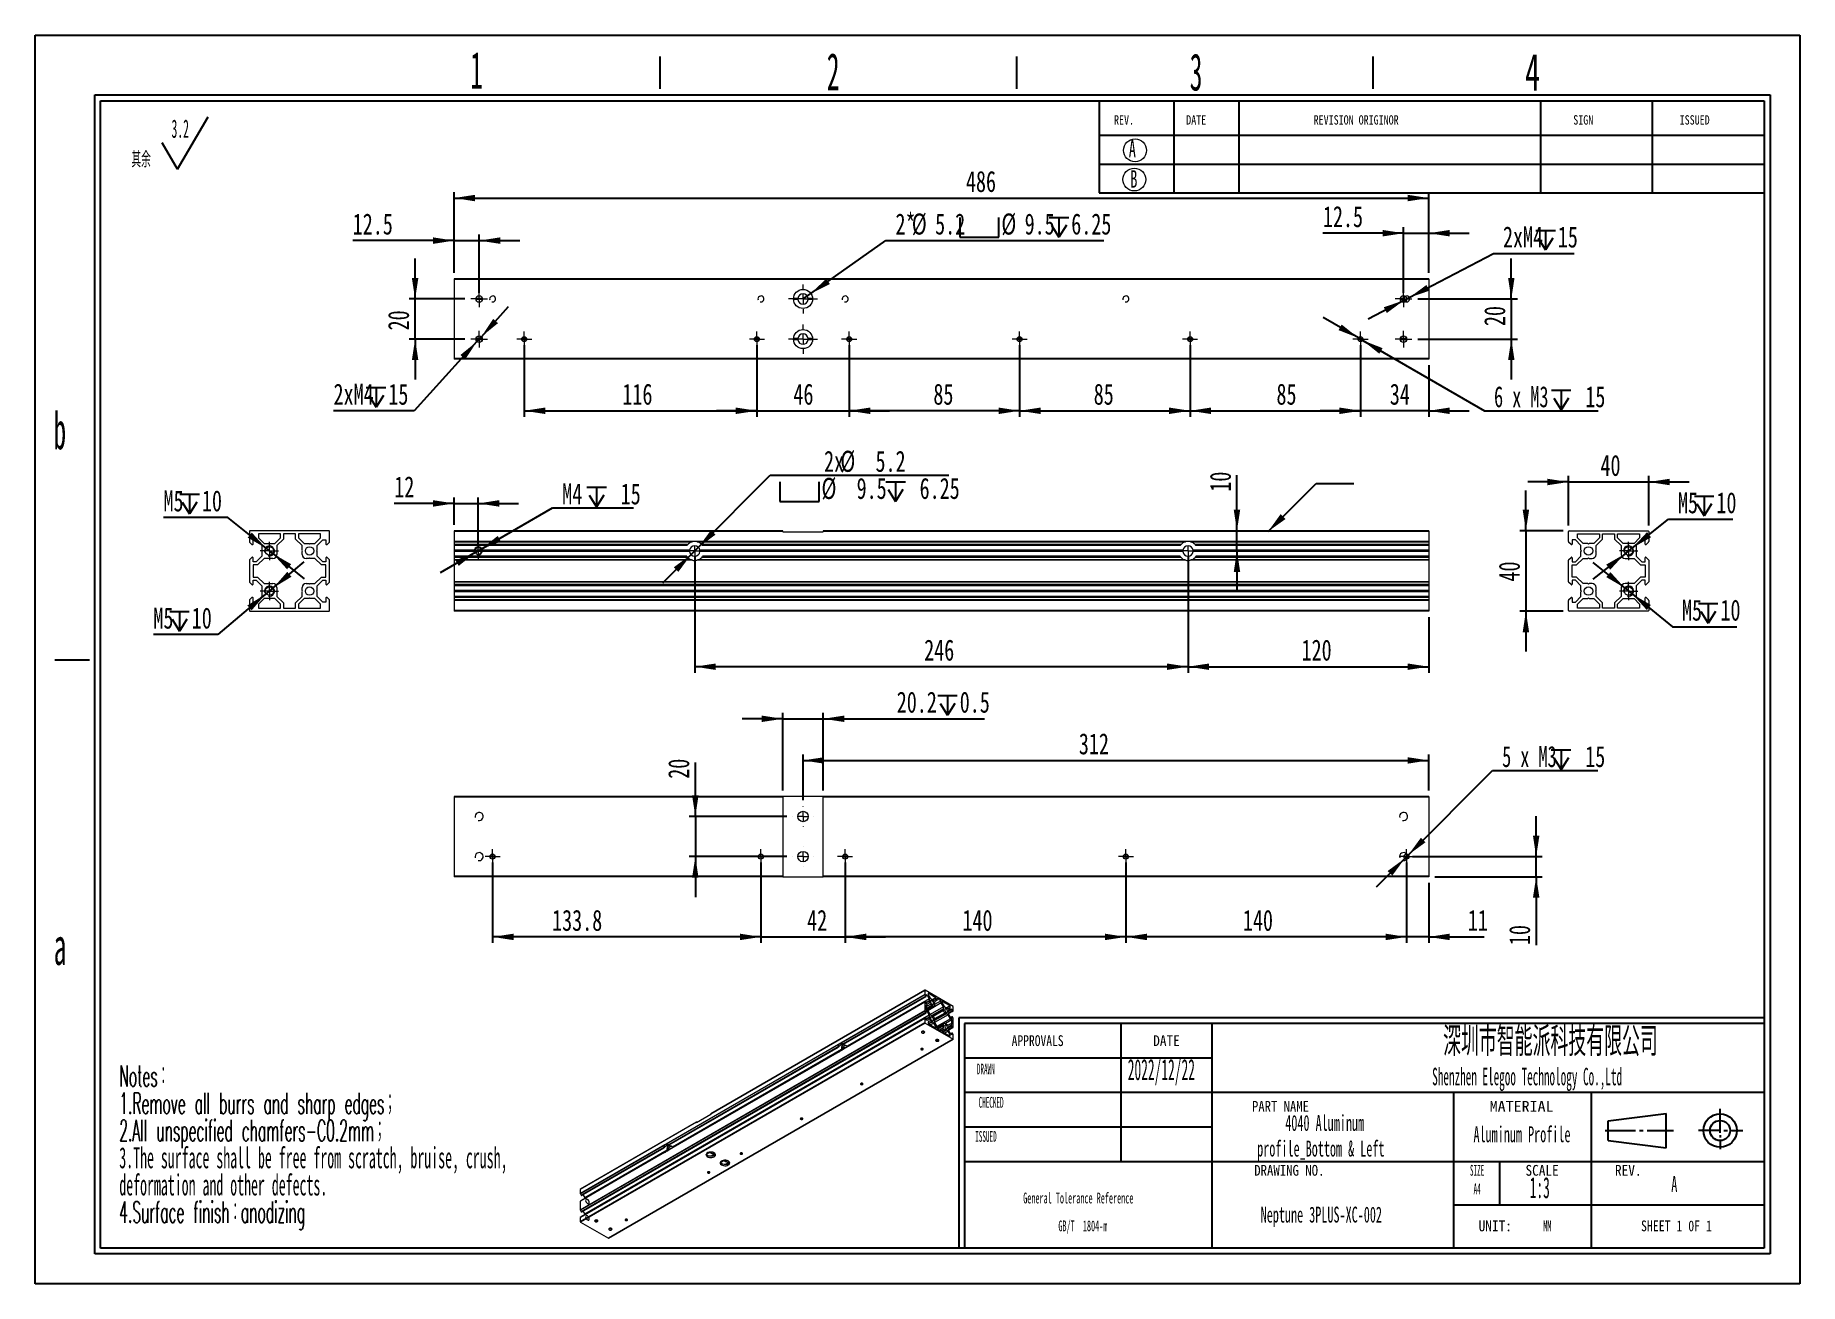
# Model space of a CAD drawing. Header units: millimetres. Extents: x 2 to 295, y 1 to 209.
import ezdxf

# ---------------------------------------------------------------- set-up
doc = ezdxf.new("R2010")
doc.units = ezdxf.units.MM
doc.linetypes.add('CENTER', pattern=[10.16, 6.35, -1.27, 1.27, -1.27])
doc.layers.add('DIM', color=5, linetype='Continuous')
doc.layers.add('SLD-0', color=179, linetype='Continuous')
doc.layers.add('中心线', color=1, linetype='CENTER', lineweight=15)
doc.styles.add('SLDTEXTSTYLE0', font='TXT', dxfattribs={"width": 0.469, "bigfont": 'bigfont'})
doc.styles.add('SLDTEXTSTYLE1', font='TXT', dxfattribs={"width": 0.469})
doc.styles.add('SLDTEXTSTYLE10', font='TXT', dxfattribs={"width": 0.7865})
doc.styles.add('SLDTEXTSTYLE11', font='TXT', dxfattribs={"width": 0.862222})
doc.styles.add('SLDTEXTSTYLE12', font='TXT', dxfattribs={"width": 1.089})
doc.styles.add('SLDTEXTSTYLE13', font='TXT', dxfattribs={"width": 0.56, "bigfont": 'bigfont'})
doc.styles.add('SLDTEXTSTYLE14', font='TXT', dxfattribs={"width": 0.805625})
doc.styles.add('SLDTEXTSTYLE15', font='TXT', dxfattribs={"width": 0.7})
doc.styles.add('SLDTEXTSTYLE17', font='TXT', dxfattribs={"width": 0.633333})
doc.styles.add('SLDTEXTSTYLE2', font='TXT', dxfattribs={"width": 0.56})
doc.styles.add('SLDTEXTSTYLE3', font='TXT', dxfattribs={"width": 0.484, "bigfont": 'bigfont'})
doc.styles.add('SLDTEXTSTYLE4', font='TXT', dxfattribs={"width": 0.484})
doc.styles.add('SLDTEXTSTYLE5', font='TXT', dxfattribs={"width": 0.40535})
doc.styles.add('SLDTEXTSTYLE6', font='TXT', dxfattribs={"width": 0.6})
doc.styles.add('SLDTEXTSTYLE7', font='TXT', dxfattribs={"width": 0.5025})
doc.styles.add('SLDTEXTSTYLE8', font='TXT', dxfattribs={"width": 0.9075})
doc.styles.add('SLDTEXTSTYLE9', font='TXT', dxfattribs={"width": 0.870455})
doc.dimstyles.new('SLDDIMSTYLE0', dxfattribs={"dimtxt": 3.5, "dimasz": 3.5, "dimexe": 0, "dimexo": 0.0625, "dimgap": 0.875, "dimtad": 0, "dimtih": 1, "dimtoh": 1, "dimdec": 1, "dimlfac": 3, "dimrnd": 1e-09, "dimzin": 12, "dimdsep": 46, "dimtxsty": 'SLDTEXTSTYLE1', "dimsah": 1, "dimcen": 0, "dimadec": 0, "dimazin": 3, "dimtfac": 1, "dimtmove": 0, "dimatfit": 3, "dimfxl": 0, "dimfrac": 2, "dimtolj": 1, "dimtzin": 12, "dimarcsym": 0})
doc.dimstyles.new('SLDDIMSTYLE1', dxfattribs={"dimtxt": 3.5, "dimasz": 3.5, "dimexe": 0, "dimexo": 0.0625, "dimgap": 0.875, "dimtad": 2, "dimlfac": 3, "dimrnd": 1e-09, "dimzin": 12, "dimdsep": 46, "dimtxsty": 'SLDTEXTSTYLE1', "dimsah": 1, "dimcen": 0.09, "dimadec": 0, "dimazin": 3, "dimtfac": 1, "dimtofl": 0, "dimtmove": 0, "dimatfit": 3, "dimfxl": 0, "dimfrac": 2, "dimtolj": 1, "dimtzin": 12, "dimarcsym": 0})
doc.dimstyles.new('SLDDIMSTYLE2', dxfattribs={"dimtxt": 3.5, "dimasz": 3.5, "dimexe": 0, "dimexo": 0.0625, "dimgap": 0.875, "dimtad": 2, "dimlfac": 3, "dimrnd": 1e-09, "dimzin": 12, "dimdsep": 46, "dimtxsty": 'SLDTEXTSTYLE1', "dimsah": 1, "dimcen": 0.09, "dimadec": 0, "dimazin": 3, "dimtfac": 1, "dimtmove": 0, "dimatfit": 0, "dimfxl": 0, "dimfrac": 2, "dimtolj": 1, "dimtzin": 12, "dimarcsym": 0})
doc.dimstyles.new('SLDDIMSTYLE3', dxfattribs={"dimtxt": 3.5, "dimasz": 3.5, "dimexe": 0, "dimexo": 0.0625, "dimgap": 0.875, "dimtad": 0, "dimtih": 1, "dimtoh": 1, "dimdec": 6, "dimlfac": 3, "dimrnd": 1e-09, "dimzin": 12, "dimdsep": 46, "dimtxsty": 'SLDTEXTSTYLE1', "dimsah": 1, "dimcen": 0, "dimadec": 0, "dimazin": 3, "dimtfac": 1, "dimtmove": 0, "dimatfit": 3, "dimfxl": 0, "dimfrac": 2, "dimtolj": 1, "dimtzin": 12, "dimarcsym": 0})
doc.dimstyles.new('SLDDIMSTYLE5', dxfattribs={"dimtxt": 0.18, "dimasz": 3.5, "dimexe": 0, "dimexo": 0.0625, "dimgap": 0, "dimtad": 0, "dimtih": 1, "dimtoh": 1, "dimdec": 0, "dimrnd": 1e-09, "dimzin": 0, "dimdsep": 46, "dimtxsty": 'Standard', "dimsah": 1, "dimcen": 0.09, "dimadec": 0, "dimazin": 0, "dimtfac": 3.5, "dimtdec": 0, "dimtofl": 0, "dimtmove": 0, "dimatfit": 3, "dimfxl": 0, "dimfrac": 2, "dimtolj": 1, "dimtzin": 0, "dimarcsym": 0})
doc.dimstyles.new('SLDDIMSTYLE6', dxfattribs={"dimtxt": 3.5, "dimasz": 3.5, "dimexe": 0, "dimexo": 0.0625, "dimgap": 0.875, "dimtad": 0, "dimtih": 1, "dimtoh": 1, "dimlfac": 3, "dimrnd": 1e-09, "dimzin": 12, "dimdsep": 46, "dimtxsty": 'SLDTEXTSTYLE1', "dimsah": 1, "dimcen": 0, "dimadec": 0, "dimazin": 3, "dimtfac": 1, "dimtofl": 0, "dimtmove": 0, "dimatfit": 3, "dimfxl": 0, "dimfrac": 2, "dimtolj": 1, "dimtzin": 12, "dimarcsym": 0})
doc.dimstyles.new('SLDDIMSTYLE7', dxfattribs={"dimtxt": 3.5, "dimasz": 3.5, "dimexe": 0, "dimexo": 0.0625, "dimgap": 0.875, "dimtad": 0, "dimtih": 1, "dimtoh": 1, "dimdec": 6, "dimlfac": 3, "dimrnd": 1e-09, "dimzin": 12, "dimdsep": 46, "dimtxsty": 'SLDTEXTSTYLE1', "dimsah": 1, "dimcen": 0, "dimadec": 0, "dimazin": 3, "dimtfac": 1, "dimtmove": 0, "dimatfit": 3, "dimfxl": 0, "dimfrac": 2, "dimtolj": 1, "dimtzin": 12, "dimarcsym": 0})
doc.dimstyles.new('SLDDIMSTYLE8', dxfattribs={"dimtxt": 3.5, "dimasz": 3.5, "dimexe": 0, "dimexo": 0.0625, "dimgap": 0.875, "dimtad": 0, "dimtih": 1, "dimtoh": 1, "dimlfac": 3, "dimrnd": 1e-09, "dimzin": 12, "dimdsep": 46, "dimtxsty": 'SLDTEXTSTYLE1', "dimsah": 1, "dimcen": 0, "dimadec": 0, "dimazin": 3, "dimtfac": 1, "dimtmove": 0, "dimatfit": 3, "dimfxl": 0, "dimfrac": 2, "dimtolj": 1, "dimtzin": 12, "dimarcsym": 0})

msp = doc.modelspace()

# ---------------------------------------------------------------- texts
at = {"color": 7, "linetype": 'Continuous', "lineweight": 0, "char_height": 3.5, "attachment_point": 1, "style": 'SLDTEXTSTYLE1'}
for s, insert in [('2022/12/22', (183.4114052, 38.60848329)), ('1:3', (250.21771344, 19.00119336))]:
    msp.add_mtext(s, dxfattribs=dict(at, insert=insert))
at = {"layer": 'SLD-0'}
for s, insert, char_height, attachment_point, style in [('1', (74.11098201, 205.97118394), 6.17202264, 1, 'SLDTEXTSTYLE7'), ('2', (133.38806337, 205.72756183), 6.17202264, 1, 'SLDTEXTSTYLE7'), ('3', (193.70664974, 205.66550255), 6.17202264, 1, 'SLDTEXTSTYLE7'), ('4', (249.44053503, 205.65930968), 6.17202264, 1, 'SLDTEXTSTYLE6'), ('A', (183.57784275, 191.2861926), 2.90343737, 1, 'SLDTEXTSTYLE6'), ('B', (183.83189352, 186.27119254), 2.90343737, 1, 'SLDTEXTSTYLE6'), ('b', (4.83464325, 146.09177544), 6.17202264, 1, 'SLDTEXTSTYLE7'), ('a', (4.87979363, 60.42344114), 6.17202264, 1, 'SLDTEXTSTYLE7'), ('\\M+1905B圳\\M+18E73\\M+19271\\M+1945C\\M+19468\\M+189C8\\M+18B5A\\M+1974C\\M+18CC0\\M+18CF6\\M+18E69', (253.67564137, 43.94294561), 4.8280804065, 2, 'SLDTEXTSTYLE13'), ('Aluminum Profile', (248.94379385, 27.43832681), 2.6458333333, 2, 'SLDTEXTSTYLE2'), ('A', (274.25840023, 19.17374157), 2.64583333, 2, 'SLDTEXTSTYLE2'), ('Neptune 3PLUS-XC-002', (215.58757032, 14.09561267), 2.6458333333, 2, 'SLDTEXTSTYLE2')]:
    msp.add_mtext(s, dxfattribs=dict(at, insert=insert, char_height=char_height, attachment_point=attachment_point, style=style))
at = {"layer": 'SLD-0', "color": 179}
for s, insert, char_height, attachment_point, style in [('REV.', (181.12882773, 195.40006469), 1.553633181, 1, 'SLDTEXTSTYLE10'), ('DATE', (193.12647144, 195.40006469), 1.553633181, 1, 'SLDTEXTSTYLE10'), ('REVISION ORIGINOR', (214.30815826, 195.40006469), 1.5536331808, 1, 'SLDTEXTSTYLE10'), ('SIGN', (257.46637773, 195.40006469), 1.553633181, 1, 'SLDTEXTSTYLE10'), ('ISSUED', (275.14813083, 195.40006469), 1.553633181, 1, 'SLDTEXTSTYLE10'), ('APPROVALS', (168.4265589, 42.56270289), 1.79265367, 2, 'SLDTEXTSTYLE10'), ('DATE', (189.84958851, 42.56270289), 1.79265367, 2, 'SLDTEXTSTYLE8'), ('DRAWN', (159.80363826, 37.85286428), 1.79265367, 2, 'SLDTEXTSTYLE5'), ('Shenzhen Elegoo Technology Co.,Ltd', (249.79830339, 37.1646827), 2.9104166667, 2, 'SLDTEXTSTYLE1'), ('CHECKED', (160.69565441, 32.31471222), 1.79265367, 2, 'SLDTEXTSTYLE5'), ('PART NAME', (208.79394411, 31.64542707), 1.79265367, 2, 'SLDTEXTSTYLE11'), ('MATERIAL', (248.88015833, 31.64542707), 1.79265367, 2, 'SLDTEXTSTYLE12'), ('ISSUED', (159.83697055, 26.65441921), 1.79265367, 2, 'SLDTEXTSTYLE5'), ('DRAWING NO.', (210.2679943, 21.02155724), 1.7926536701, 2, 'SLDTEXTSTYLE9'), ('SIZE', (241.47888644, 21.02155724), 1.79265367, 2, 'SLDTEXTSTYLE5'), ('SCALE', (252.28893829, 21.02155724), 1.79265367, 2, 'SLDTEXTSTYLE8'), ('REV.', (266.61015155, 21.02155724), 1.79265367, 2, 'SLDTEXTSTYLE8'), ('A4', (241.48981038, 17.95313122), 1.79265367, 2, 'SLDTEXTSTYLE5'), ('UNIT:', (244.49869477, 11.79069955), 1.79265367, 2, 'SLDTEXTSTYLE8'), ('MM', (253.16086197, 11.79069955), 1.79265367, 2, 'SLDTEXTSTYLE4'), ('SHEET 1 0F 1', (274.61996681, 11.79069955), 1.7926536701, 2, 'SLDTEXTSTYLE14')]:
    msp.add_mtext(s, dxfattribs=dict(at, insert=insert, char_height=char_height, attachment_point=attachment_point, style=style))

# ---------------------------------------------------------------- blocks, each defined once
blk = doc.blocks.new('SW_NOTE_0')
at = {"layer": 'SLD-0', "color": 0}
for q in [(12.74, 9.16), (5.08, 4.83)]:
    blk.add_line((7.63, 0.49), q, dxfattribs=at)
at = {"layer": 'SLD-0', "color": 0, "attachment_point": 1}
for s, insert, char_height, style in [('3.2', (6.66, 8.73), 3.032, 'SLDTEXTSTYLE1'), ('\\M+191B4\\M+1975D', (0, 3.41), 2.6458, 'SLDTEXTSTYLE0')]:
    blk.add_mtext(s, dxfattribs=dict(at, insert=insert, char_height=char_height, style=style))
blk = doc.blocks.new('SW_NOTE_1')
at = {"layer": 'SLD-0', "color": 0, "char_height": 2.6458, "attachment_point": 2, "style": 'SLDTEXTSTYLE2'}
for s, insert in [('4040 Aluminum', (8.17, 3.41)), ('profile_Bottom & Left', (7.53, -0.85))]:
    blk.add_mtext(s, dxfattribs=dict(at, insert=insert))
blk = doc.blocks.new('SW_NOTE_2')
at = {"layer": 'SLD-0', "color": 0, "char_height": 3.5, "attachment_point": 1}
for s, insert, style in [('Notes\\M+18146', (0, 4.51), 'SLDTEXTSTYLE3'), ('1.Remove all burrs and sharp edges\\M+18147', (0, -0.01), 'SLDTEXTSTYLE3'), ('2.All unspecified chamfers-C0.2mm\\M+18147', (0, -4.53), 'SLDTEXTSTYLE3'), ('3.The surface shall be free from scratch, bruise, crush,', (0, -9.05), 'SLDTEXTSTYLE4'), ('deformation and other defects.', (0, -13.57), 'SLDTEXTSTYLE4'), ('4.Surface finish\\M+18146anodizing', (0, -18.09), 'SLDTEXTSTYLE3')]:
    blk.add_mtext(s, dxfattribs=dict(at, insert=insert, style=style))
blk = doc.blocks.new('SW_NOTE_3')
at = {"layer": 'SLD-0', "color": 0, "char_height": 1.7927, "attachment_point": 2, "style": 'SLDTEXTSTYLE4'}
for s, insert in [('General Tolerance Reference', (12.75, 2.31)), ('GB/T  1804-m', (13.51, -2.32))]:
    blk.add_mtext(s, dxfattribs=dict(at, insert=insert))
blk = doc.blocks.new('SW_SYMBOL_HOLE_SPOT')
at = {"layer": 'DIM', "color": 0}
for p, q in [((0, 875), (0, 75)), ((1600, 75), (1600, 875)), ((0, 75), (1600, 75))]:
    blk.add_line(p, q, dxfattribs=at)
blk = doc.blocks.new('SW_SYMBOL_HOLE_DEPTH')
at = {"layer": 'DIM', "color": 0}
for p, q in [((0, 875), (800, 875)), ((400, 875), (400, 75)), ((100, 555), (400, 75)), ((700, 555), (400, 75))]:
    blk.add_line(p, q, dxfattribs=at)
blk = doc.blocks.new('_D')
at = {"layer": 'DIM'}
for p, q in [((112.04, 123.63), (123.99, 135.58)), ((123.99, 135.58), (153.65, 135.58)), ((110.82, 122.41), (112.04, 123.63)), ((110.82, 122.41), (106.06, 117.65))]:
    blk.add_line(p, q, dxfattribs=at)
for points in [[(112.04, 123.63), (114.9, 125.73), (114.14, 126.49)], [(110.82, 122.41), (107.96, 120.31), (108.72, 119.55)]]:
    blk.add_solid(points, dxfattribs=at)
at = {"layer": 'DIM', "xscale": 0.004072727272727273, "yscale": 0.004072727272727273, "zscale": 0.004072727272727273}
for name, p in [('SW_SYMBOL_HOLE_SPOT', (125.58, 130.94)), ('SW_SYMBOL_HOLE_DEPTH', (143.18, 130.94))]:
    blk.add_blockref(name, p, dxfattribs=at)
at = {"layer": 'DIM', "char_height": 3.5, "attachment_point": 1, "style": 'SLDTEXTSTYLE15'}
for s, insert in [('2x', (132.92, 139.66)), ('%%c', (135.64, 139.66)), ('5.2', (141.48, 139.66)), ('%%c', (132.5, 135.16)), ('9.5', (138.34, 135.16)), ('6.25', (148.81, 135.16))]:
    blk.add_mtext(s, dxfattribs=dict(at, insert=insert))
blk = doc.blocks.new('_D_1')
at = {"layer": 'DIM'}
for p, q in [((111.43, 122.02), (111.43, 102.79)), ((193.43, 122.02), (193.43, 102.79)), ((193.43, 103.79), (111.43, 103.79))]:
    blk.add_line(p, q, dxfattribs=at)
for points in [[(111.43, 103.79), (114.93, 103.25), (114.93, 104.32)], [(193.43, 103.79), (189.93, 104.32), (189.93, 103.25)]]:
    blk.add_solid(points, dxfattribs=at)
at = {"layer": 'DIM', "insert": (149.57, 108.3), "char_height": 3.5, "attachment_point": 1, "style": 'SLDTEXTSTYLE15'}
blk.add_mtext('246', dxfattribs=at)
blk = doc.blocks.new('_D_2')
at = {"layer": 'DIM'}
for p, q in [((193.43, 122.02), (193.43, 102.79)), ((233.43, 112.02), (233.43, 102.79)), ((193.43, 103.79), (233.43, 103.79))]:
    blk.add_line(p, q, dxfattribs=at)
for points in [[(193.43, 103.79), (196.93, 103.25), (196.93, 104.32)], [(233.43, 103.79), (229.93, 104.32), (229.93, 103.25)]]:
    blk.add_solid(points, dxfattribs=at)
at = {"layer": 'DIM', "insert": (212.3, 108.3), "char_height": 3.5, "attachment_point": 1, "style": 'SLDTEXTSTYLE15'}
blk.add_mtext('120', dxfattribs=at)
blk = doc.blocks.new('_D_3')
at = {"layer": 'DIM'}
for p, q in [((201.56, 126.35), (201.56, 135.59)), ((201.56, 123.02), (201.56, 126.35)), ((194.43, 123.02), (202.56, 123.02)), ((201.56, 123.02), (201.56, 116.29))]:
    blk.add_line(p, q, dxfattribs=at)
for points in [[(201.56, 126.35), (202.1, 129.85), (201.03, 129.85)], [(201.56, 123.02), (201.03, 119.52), (202.1, 119.52)]]:
    blk.add_solid(points, dxfattribs=at)
at = {"layer": 'DIM', "insert": (197.05, 132.86), "char_height": 3.5, "attachment_point": 1, "rotation": 90, "style": 'SLDTEXTSTYLE15'}
blk.add_mtext('10', dxfattribs=at)
blk = doc.blocks.new('_D_4')
at = {"layer": 'DIM'}
for p, q in [((75.91, 123.29), (87.81, 130.17)), ((87.81, 130.17), (101.23, 130.17)), ((74.95, 122.74), (75.91, 123.29)), ((74.95, 122.74), (69.13, 119.38))]:
    blk.add_line(p, q, dxfattribs=at)
for points in [[(75.91, 123.29), (79.21, 124.58), (78.67, 125.51)], [(74.95, 122.74), (71.65, 121.46), (72.19, 120.53)]]:
    blk.add_solid(points, dxfattribs=at)
at = {"layer": 'DIM', "xscale": 0.004072727272727273, "yscale": 0.004072727272727273, "zscale": 0.004072727272727273}
blk.add_blockref('SW_SYMBOL_HOLE_DEPTH', (93.48, 130.03), dxfattribs=at)
at = {"layer": 'DIM', "char_height": 3.5, "attachment_point": 1, "style": 'SLDTEXTSTYLE15'}
for s, insert in [('M4', (89.4, 134.25)), ('15', (99.12, 134.25))]:
    blk.add_mtext(s, dxfattribs=dict(at, insert=insert))
blk = doc.blocks.new('_D_5')
at = {"layer": 'DIM'}
for p, q in [((71.43, 130.91), (61.48, 130.91)), ((71.43, 127.35), (71.43, 131.91)), ((71.43, 130.91), (75.43, 130.91)), ((75.43, 124.02), (75.43, 131.91)), ((75.43, 130.91), (82.16, 130.91))]:
    blk.add_line(p, q, dxfattribs=at)
for points in [[(71.43, 130.91), (67.93, 131.45), (67.93, 130.37)], [(75.43, 130.91), (78.93, 130.37), (78.93, 131.45)]]:
    blk.add_solid(points, dxfattribs=at)
at = {"layer": 'DIM', "insert": (61.48, 135.42), "char_height": 3.5, "attachment_point": 1, "style": 'SLDTEXTSTYLE15'}
blk.add_mtext('12', dxfattribs=at)
blk = doc.blocks.new('SW_CENTERMARKSYMBOL_0')
at = {"layer": '中心线', "color": 0}
for p, q in [((-1.67, 0), (-1.7, 0)), ((0, 0), (-0.83, 0)), ((0, 1.67), (0, 1.7)), ((0, 0), (0, 0.83)), ((0, 0), (0, -0.83)), ((0, 0), (0.83, 0)), ((1.67, 0), (1.7, 0)), ((0, -1.67), (0, -1.7))]:
    blk.add_line(p, q, dxfattribs=at)
blk = doc.blocks.new('SW_CENTERMARKSYMBOL_1')
at = {"layer": '中心线', "color": 0}
for p, q in [((-1.67, 0), (-1.7, 0)), ((0, 0), (-0.83, 0)), ((0, 1.67), (0, 1.7)), ((0, 0), (0, 0.83)), ((0, 0), (0, -0.83)), ((0, 0), (0.83, 0)), ((1.67, 0), (1.7, 0)), ((0, -1.67), (0, -1.7))]:
    blk.add_line(p, q, dxfattribs=at)
blk = doc.blocks.new('SW_CENTERMARKSYMBOL_2')
at = {"layer": '中心线', "color": 0}
for p, q in [((-0.83, 0), (-1.38, 0)), ((0, 0), (-0.83, 0)), ((0, 0.83), (0, 1.38)), ((0, 0), (0, 0.83)), ((0, 0), (0, -0.83)), ((0, 0), (0.83, 0)), ((0.83, 0), (1.38, 0)), ((0, -0.83), (0, -1.38))]:
    blk.add_line(p, q, dxfattribs=at)
blk = doc.blocks.new('_D_6')
at = {"layer": 'DIM'}
for p, q in [((130.73, 165.78), (143.21, 174.57)), ((143.21, 174.57), (179.46, 174.57)), ((129.43, 164.87), (130.73, 165.78))]:
    blk.add_line(p, q, dxfattribs=at)
blk.add_solid([(130.73, 165.78), (133.9, 167.36), (133.28, 168.24)], dxfattribs=at)
at = {"layer": 'DIM', "xscale": 0.004072727272727273, "yscale": 0.004072727272727273, "zscale": 0.004072727272727273}
for name, p in [('SW_SYMBOL_HOLE_SPOT', (155.47, 174.85)), ('SW_SYMBOL_HOLE_DEPTH', (170.35, 174.85))]:
    blk.add_blockref(name, p, dxfattribs=at)
at = {"layer": 'DIM', "char_height": 3.5, "attachment_point": 1, "style": 'SLDTEXTSTYLE15'}
for s, insert in [('2*', (144.8, 179.08)), ('%%c', (147.52, 179.08)), ('5.2', (151.39, 179.08)), ('%%c', (162.4, 179.08)), ('9.5', (166.27, 179.08)), ('6.25', (174.02, 179.08))]:
    blk.add_mtext(s, dxfattribs=dict(at, insert=insert))
blk = doc.blocks.new('_D_7')
at = {"layer": 'DIM'}
for p, q in [((193.76, 157.21), (193.76, 145.3)), ((222.1, 157.21), (222.1, 145.3)), ((193.76, 146.3), (222.1, 146.3))]:
    blk.add_line(p, q, dxfattribs=at)
for points in [[(193.76, 146.3), (197.26, 145.76), (197.26, 146.84)], [(222.1, 146.3), (218.6, 146.84), (218.6, 145.76)]]:
    blk.add_solid(points, dxfattribs=at)
at = {"layer": 'DIM', "insert": (208.13, 150.81), "char_height": 3.5, "attachment_point": 1, "style": 'SLDTEXTSTYLE15'}
blk.add_mtext('85', dxfattribs=at)
blk = doc.blocks.new('_D_8')
at = {"layer": 'DIM'}
for p, q in [((222.1, 157.21), (222.1, 145.3)), ((233.43, 153.87), (233.43, 145.3)), ((222.1, 146.3), (215.37, 146.3)), ((233.43, 146.3), (222.1, 146.3)), ((233.43, 146.3), (240.16, 146.3))]:
    blk.add_line(p, q, dxfattribs=at)
for points in [[(222.1, 146.3), (218.6, 146.84), (218.6, 145.76)], [(233.43, 146.3), (236.93, 145.76), (236.93, 146.84)]]:
    blk.add_solid(points, dxfattribs=at)
at = {"layer": 'DIM', "insert": (226.97, 150.81), "char_height": 3.5, "attachment_point": 1, "style": 'SLDTEXTSTYLE15'}
blk.add_mtext('34', dxfattribs=at)
blk = doc.blocks.new('_D_9')
at = {"layer": 'DIM'}
for p, q in [((221.74, 158.41), (215.91, 161.78)), ((221.74, 158.41), (222.46, 158)), ((222.46, 158), (242.72, 146.3)), ((242.72, 146.3), (261.58, 146.3))]:
    blk.add_line(p, q, dxfattribs=at)
for points in [[(221.74, 158.41), (218.97, 160.63), (218.44, 159.7)], [(222.46, 158), (225.22, 155.78), (225.76, 156.71)]]:
    blk.add_solid(points, dxfattribs=at)
at = {"layer": 'DIM', "xscale": 0.004072727272727273, "yscale": 0.004072727272727273, "zscale": 0.004072727272727273}
blk.add_blockref('SW_SYMBOL_HOLE_DEPTH', (253.83, 146.16), dxfattribs=at)
at = {"layer": 'DIM', "char_height": 3.5, "attachment_point": 1}
for s, insert, style in [('6 x M3', (244.3, 150.39), 'SLDTEXTSTYLE17'), ('15', (259.47, 150.39), 'SLDTEXTSTYLE15')]:
    blk.add_mtext(s, dxfattribs=dict(at, insert=insert, style=style))
blk = doc.blocks.new('_D_10')
at = {"layer": 'DIM'}
for p, q in [((71.43, 174.57), (54.58, 174.57)), ((71.43, 169.21), (71.43, 175.57)), ((71.43, 174.57), (75.6, 174.57)), ((75.6, 165.87), (75.6, 175.57)), ((75.6, 174.57), (82.33, 174.57))]:
    blk.add_line(p, q, dxfattribs=at)
for points in [[(71.43, 174.57), (67.93, 175.11), (67.93, 174.03)], [(75.6, 174.57), (79.1, 174.03), (79.1, 175.11)]]:
    blk.add_solid(points, dxfattribs=at)
at = {"layer": 'DIM', "insert": (54.58, 179.08), "char_height": 3.5, "attachment_point": 1, "style": 'SLDTEXTSTYLE15'}
blk.add_mtext('12.5', dxfattribs=at)
blk = doc.blocks.new('_D_11')
at = {"layer": 'DIM'}
for p, q in [((229.26, 165.87), (229.26, 176.8)), ((233.43, 169.21), (233.43, 176.8)), ((229.26, 175.8), (215.85, 175.8)), ((229.26, 175.8), (233.43, 175.8)), ((233.43, 175.8), (240.16, 175.8))]:
    blk.add_line(p, q, dxfattribs=at)
for points in [[(229.26, 175.8), (225.76, 176.34), (225.76, 175.26)], [(233.43, 175.8), (236.93, 175.26), (236.93, 176.34)]]:
    blk.add_solid(points, dxfattribs=at)
at = {"layer": 'DIM', "insert": (215.85, 180.31), "char_height": 3.5, "attachment_point": 1, "style": 'SLDTEXTSTYLE15'}
blk.add_mtext('12.5', dxfattribs=at)
blk = doc.blocks.new('_D_12')
at = {"layer": 'DIM'}
for p, q in [((71.43, 169.21), (71.43, 182.64)), ((233.43, 169.21), (233.43, 182.64)), ((71.43, 181.64), (233.43, 181.64))]:
    blk.add_line(p, q, dxfattribs=at)
for points in [[(71.43, 181.64), (74.93, 181.1), (74.93, 182.18)], [(233.43, 181.64), (229.93, 182.18), (229.93, 181.1)]]:
    blk.add_solid(points, dxfattribs=at)
at = {"layer": 'DIM', "insert": (156.51, 186.15), "char_height": 3.5, "attachment_point": 1, "style": 'SLDTEXTSTYLE15'}
blk.add_mtext('486', dxfattribs=at)
blk = doc.blocks.new('_D_13')
at = {"layer": 'DIM'}
for p, q in [((121.76, 157.21), (121.76, 145.3)), ((137.1, 157.21), (137.1, 145.3)), ((121.76, 146.3), (115.03, 146.3)), ((121.76, 146.3), (137.1, 146.3)), ((137.1, 146.3), (143.83, 146.3))]:
    blk.add_line(p, q, dxfattribs=at)
for points in [[(121.76, 146.3), (118.26, 146.84), (118.26, 145.76)], [(137.1, 146.3), (140.6, 145.76), (140.6, 146.84)]]:
    blk.add_solid(points, dxfattribs=at)
at = {"layer": 'DIM', "insert": (127.83, 150.81), "char_height": 3.5, "attachment_point": 1, "style": 'SLDTEXTSTYLE15'}
blk.add_mtext('46', dxfattribs=at)
blk = doc.blocks.new('_D_14')
at = {"layer": 'DIM'}
for p, q in [((83.1, 157.21), (83.1, 145.3)), ((121.76, 157.21), (121.76, 145.3)), ((83.1, 146.3), (121.76, 146.3))]:
    blk.add_line(p, q, dxfattribs=at)
for points in [[(83.1, 146.3), (86.6, 145.76), (86.6, 146.84)], [(121.76, 146.3), (118.26, 146.84), (118.26, 145.76)]]:
    blk.add_solid(points, dxfattribs=at)
at = {"layer": 'DIM', "insert": (99.4, 150.81), "char_height": 3.5, "attachment_point": 1, "style": 'SLDTEXTSTYLE15'}
blk.add_mtext('116', dxfattribs=at)
blk = doc.blocks.new('_D_15')
at = {"layer": 'DIM'}
for p, q in [((137.1, 157.21), (137.1, 145.3)), ((165.43, 157.21), (165.43, 145.3)), ((165.43, 146.3), (137.1, 146.3))]:
    blk.add_line(p, q, dxfattribs=at)
for points in [[(137.1, 146.3), (140.6, 145.76), (140.6, 146.84)], [(165.43, 146.3), (161.93, 146.84), (161.93, 145.76)]]:
    blk.add_solid(points, dxfattribs=at)
at = {"layer": 'DIM', "insert": (151.1, 150.81), "char_height": 3.5, "attachment_point": 1, "style": 'SLDTEXTSTYLE15'}
blk.add_mtext('85', dxfattribs=at)
blk = doc.blocks.new('_D_16')
at = {"layer": 'DIM'}
for p, q in [((165.43, 157.21), (165.43, 145.3)), ((193.76, 157.21), (193.76, 145.3)), ((165.43, 146.3), (193.76, 146.3))]:
    blk.add_line(p, q, dxfattribs=at)
for points in [[(165.43, 146.3), (168.93, 145.76), (168.93, 146.84)], [(193.76, 146.3), (190.26, 146.84), (190.26, 145.76)]]:
    blk.add_solid(points, dxfattribs=at)
at = {"layer": 'DIM', "insert": (177.75, 150.81), "char_height": 3.5, "attachment_point": 1, "style": 'SLDTEXTSTYLE15'}
blk.add_mtext('85', dxfattribs=at)
blk = doc.blocks.new('_D_17')
at = {"layer": 'DIM'}
for p, q in [((230.21, 165.1), (244.2, 172.42)), ((244.2, 172.42), (257.62, 172.42)), ((229.32, 164.64), (223.36, 161.52)), ((229.32, 164.64), (230.21, 165.1))]:
    blk.add_line(p, q, dxfattribs=at)
for points in [[(230.21, 165.1), (233.56, 166.25), (233.06, 167.2)], [(229.32, 164.64), (225.97, 163.5), (226.47, 162.54)]]:
    blk.add_solid(points, dxfattribs=at)
at = {"layer": 'DIM', "xscale": 0.004072727272727273, "yscale": 0.004072727272727273, "zscale": 0.004072727272727273}
blk.add_blockref('SW_SYMBOL_HOLE_DEPTH', (251.23, 172.71), dxfattribs=at)
at = {"layer": 'DIM', "char_height": 3.5, "attachment_point": 1, "style": 'SLDTEXTSTYLE15'}
for s, insert in [('2xM4', (245.78, 176.93)), ('15', (254.9, 176.93))]:
    blk.add_mtext(s, dxfattribs=dict(at, insert=insert))
blk = doc.blocks.new('_D_18')
at = {"layer": 'DIM'}
for p, q in [((247.17, 164.87), (247.17, 171.6)), ((231.65, 164.87), (248.17, 164.87)), ((247.17, 164.87), (247.17, 158.21)), ((231.65, 158.21), (248.17, 158.21)), ((247.17, 158.21), (247.17, 151.48))]:
    blk.add_line(p, q, dxfattribs=at)
for points in [[(247.17, 164.87), (247.7, 168.37), (246.63, 168.37)], [(247.17, 158.21), (246.63, 154.71), (247.7, 154.71)]]:
    blk.add_solid(points, dxfattribs=at)
at = {"layer": 'DIM', "insert": (242.65, 160.37), "char_height": 3.5, "attachment_point": 1, "rotation": 90, "style": 'SLDTEXTSTYLE15'}
blk.add_mtext('20', dxfattribs=at)
blk = doc.blocks.new('_D_19')
at = {"layer": 'DIM'}
for p, q in [((75.97, 158.61), (80.49, 163.6)), ((75.97, 158.61), (75.23, 157.8)), ((75.23, 157.8), (64.81, 146.3)), ((64.81, 146.3), (51.39, 146.3))]:
    blk.add_line(p, q, dxfattribs=at)
for points in [[(75.97, 158.61), (78.72, 160.85), (77.92, 161.57)], [(75.23, 157.8), (72.48, 155.57), (73.28, 154.84)]]:
    blk.add_solid(points, dxfattribs=at)
at = {"layer": 'DIM', "xscale": 0.004072727272727273, "yscale": 0.004072727272727273, "zscale": 0.004072727272727273}
blk.add_blockref('SW_SYMBOL_HOLE_DEPTH', (56.83, 146.59), dxfattribs=at)
at = {"layer": 'DIM', "char_height": 3.5, "attachment_point": 1, "style": 'SLDTEXTSTYLE15'}
for s, insert in [('2xM4', (51.39, 150.81)), ('15', (60.5, 150.81))]:
    blk.add_mtext(s, dxfattribs=dict(at, insert=insert))
blk = doc.blocks.new('_D_20')
at = {"layer": 'DIM'}
for p, q in [((64.95, 164.87), (64.95, 171.6)), ((73.21, 164.87), (63.95, 164.87)), ((64.95, 158.21), (64.95, 164.87)), ((73.21, 158.21), (63.95, 158.21)), ((64.95, 158.21), (64.95, 151.48))]:
    blk.add_line(p, q, dxfattribs=at)
for points in [[(64.95, 164.87), (65.49, 168.37), (64.41, 168.37)], [(64.95, 158.21), (64.41, 154.71), (65.49, 154.71)]]:
    blk.add_solid(points, dxfattribs=at)
at = {"layer": 'DIM', "insert": (60.44, 159.65), "char_height": 3.5, "attachment_point": 1, "rotation": 90, "style": 'SLDTEXTSTYLE15'}
blk.add_mtext('20', dxfattribs=at)
blk = doc.blocks.new('SW_CENTERMARKSYMBOL_3')
at = {"layer": '中心线', "color": 0}
for p, q in [((-1.67, 0), (-2.42, 0)), ((0, 0), (-0.83, 0)), ((0, 1.67), (0, 2.42)), ((0, 0), (0, 0.83)), ((0, 0), (0, -0.83)), ((0, 0), (0.83, 0)), ((1.67, 0), (2.42, 0)), ((0, -1.67), (0, -2.42))]:
    blk.add_line(p, q, dxfattribs=at)
blk = doc.blocks.new('SW_CENTERMARKSYMBOL_4')
at = {"layer": '中心线', "color": 0}
for p, q in [((-1.67, 0), (-2.42, 0)), ((0, 0), (-0.83, 0)), ((0, 1.67), (0, 2.42)), ((0, 0), (0, 0.83)), ((0, 0), (0, -0.83)), ((0, 0), (0.83, 0)), ((1.67, 0), (2.42, 0)), ((0, -1.67), (0, -2.42))]:
    blk.add_line(p, q, dxfattribs=at)
blk = doc.blocks.new('SW_CENTERMARKSYMBOL_5')
at = {"layer": '中心线', "color": 0}
for p, q in [((-0.83, 0), (-1.38, 0)), ((0, 0), (-0.83, 0)), ((0, 0.83), (0, 1.38)), ((0, 0), (0, 0.83)), ((0, 0), (0, -0.83)), ((0, 0), (0.83, 0)), ((0.83, 0), (1.38, 0)), ((0, -0.83), (0, -1.38))]:
    blk.add_line(p, q, dxfattribs=at)
blk = doc.blocks.new('SW_CENTERMARKSYMBOL_6')
at = {"layer": '中心线', "color": 0}
for p, q in [((-0.83, 0), (-1.38, 0)), ((0, 0), (-0.83, 0)), ((0, 0.83), (0, 1.38)), ((0, 0), (0, 0.83)), ((0, 0), (0, -0.83)), ((0, 0), (0.83, 0)), ((0.83, 0), (1.38, 0)), ((0, -0.83), (0, -1.38))]:
    blk.add_line(p, q, dxfattribs=at)
blk = doc.blocks.new('SW_CENTERMARKSYMBOL_7')
at = {"layer": '中心线', "color": 0}
for p, q in [((-0.83, 0), (-1.25, 0)), ((0, 0), (-0.83, 0)), ((0, 0.83), (0, 1.25)), ((0, 0), (0, 0.83)), ((0, 0), (0, -0.83)), ((0, 0), (0.83, 0)), ((0.83, 0), (1.25, 0)), ((0, -0.83), (0, -1.25))]:
    blk.add_line(p, q, dxfattribs=at)
blk = doc.blocks.new('SW_CENTERMARKSYMBOL_8')
at = {"layer": '中心线', "color": 0}
for p, q in [((-0.83, 0), (-1.25, 0)), ((0, 0), (-0.83, 0)), ((0, 0.83), (0, 1.25)), ((0, 0), (0, 0.83)), ((0, 0), (0, -0.83)), ((0, 0), (0.83, 0)), ((0.83, 0), (1.25, 0)), ((0, -0.83), (0, -1.25))]:
    blk.add_line(p, q, dxfattribs=at)
blk = doc.blocks.new('SW_CENTERMARKSYMBOL_9')
at = {"layer": '中心线', "color": 0}
for p, q in [((-0.83, 0), (-1.25, 0)), ((0, 0), (-0.83, 0)), ((0, 0.83), (0, 1.25)), ((0, 0), (0, 0.83)), ((0, 0), (0, -0.83)), ((0, 0), (0.83, 0)), ((0.83, 0), (1.25, 0)), ((0, -0.83), (0, -1.25))]:
    blk.add_line(p, q, dxfattribs=at)
blk = doc.blocks.new('SW_CENTERMARKSYMBOL_10')
at = {"layer": '中心线', "color": 0}
for p, q in [((-0.83, 0), (-1.25, 0)), ((0, 0), (-0.83, 0)), ((0, 0.83), (0, 1.25)), ((0, 0), (0, 0.83)), ((0, 0), (0, -0.83)), ((0, 0), (0.83, 0)), ((0.83, 0), (1.25, 0)), ((0, -0.83), (0, -1.25))]:
    blk.add_line(p, q, dxfattribs=at)
blk = doc.blocks.new('SW_CENTERMARKSYMBOL_11')
at = {"layer": '中心线', "color": 0}
for p, q in [((-0.83, 0), (-1.25, 0)), ((0, 0), (-0.83, 0)), ((0, 0.83), (0, 1.25)), ((0, 0), (0, 0.83)), ((0, 0), (0, -0.83)), ((0, 0), (0.83, 0)), ((0.83, 0), (1.25, 0)), ((0, -0.83), (0, -1.25))]:
    blk.add_line(p, q, dxfattribs=at)
blk = doc.blocks.new('SW_CENTERMARKSYMBOL_12')
at = {"layer": '中心线', "color": 0}
for p, q in [((-0.83, 0), (-1.25, 0)), ((0, 0), (-0.83, 0)), ((0, 0.83), (0, 1.25)), ((0, 0), (0, 0.83)), ((0, 0), (0, -0.83)), ((0, 0), (0.83, 0)), ((0.83, 0), (1.25, 0)), ((0, -0.83), (0, -1.25))]:
    blk.add_line(p, q, dxfattribs=at)
blk = doc.blocks.new('SW_CENTERMARKSYMBOL_13')
at = {"layer": '中心线', "color": 0}
for p, q in [((-0.83, 0), (-1.38, 0)), ((0, 0), (-0.83, 0)), ((0, 0.83), (0, 1.38)), ((0, 0), (0, 0.83)), ((0, 0), (0, -0.83)), ((0, 0), (0.83, 0)), ((0.83, 0), (1.38, 0)), ((0, -0.83), (0, -1.38))]:
    blk.add_line(p, q, dxfattribs=at)
blk = doc.blocks.new('SW_CENTERMARKSYMBOL_14')
at = {"layer": '中心线', "color": 0}
for p, q in [((-0.83, 0), (-1.38, 0)), ((0, 0), (-0.83, 0)), ((0, 0.83), (0, 1.38)), ((0, 0), (0, 0.83)), ((0, 0), (0, -0.83)), ((0, 0), (0.83, 0)), ((0.83, 0), (1.38, 0)), ((0, -0.83), (0, -1.38))]:
    blk.add_line(p, q, dxfattribs=at)
blk = doc.blocks.new('_D_21')
at = {"layer": 'DIM'}
for p, q in [((126.06, 95.13), (119.33, 95.13)), ((126.06, 83.24), (126.06, 96.13)), ((126.06, 95.13), (132.8, 95.13)), ((132.8, 83.24), (132.8, 96.13)), ((132.8, 95.13), (159.57, 95.13))]:
    blk.add_line(p, q, dxfattribs=at)
for points in [[(126.06, 95.13), (122.56, 95.67), (122.56, 94.6)], [(132.8, 95.13), (136.3, 94.6), (136.3, 95.67)]]:
    blk.add_solid(points, dxfattribs=at)
at = {"layer": 'DIM', "xscale": 0.004072727272727273, "yscale": 0.004072727272727273, "zscale": 0.004072727272727273}
blk.add_blockref('SW_SYMBOL_HOLE_DEPTH', (151.82, 95.42), dxfattribs=at)
at = {"layer": 'DIM', "char_height": 3.5, "attachment_point": 1, "style": 'SLDTEXTSTYLE15'}
for s, insert in [('20.2', (145.01, 99.65)), ('0.5', (155.48, 99.65))]:
    blk.add_mtext(s, dxfattribs=dict(at, insert=insert))
blk = doc.blocks.new('_D_22')
at = {"layer": 'DIM'}
for p, q in [((136.43, 71.24), (136.43, 57.9)), ((183.1, 71.24), (183.1, 57.9)), ((183.1, 58.9), (136.43, 58.9))]:
    blk.add_line(p, q, dxfattribs=at)
for points in [[(136.43, 58.9), (139.93, 58.36), (139.93, 59.44)], [(183.1, 58.9), (179.6, 59.44), (179.6, 58.36)]]:
    blk.add_solid(points, dxfattribs=at)
at = {"layer": 'DIM', "insert": (155.93, 63.41), "char_height": 3.5, "attachment_point": 1, "style": 'SLDTEXTSTYLE15'}
blk.add_mtext('140', dxfattribs=at)
blk = doc.blocks.new('_D_23')
at = {"layer": 'DIM'}
for p, q in [((183.1, 71.24), (183.1, 57.9)), ((229.76, 71.24), (229.76, 57.9)), ((229.76, 58.9), (183.1, 58.9))]:
    blk.add_line(p, q, dxfattribs=at)
for points in [[(183.1, 58.9), (186.6, 58.36), (186.6, 59.44)], [(229.76, 58.9), (226.26, 59.44), (226.26, 58.36)]]:
    blk.add_solid(points, dxfattribs=at)
at = {"layer": 'DIM', "insert": (202.55, 63.41), "char_height": 3.5, "attachment_point": 1, "style": 'SLDTEXTSTYLE15'}
blk.add_mtext('140', dxfattribs=at)
blk = doc.blocks.new('_D_24')
at = {"layer": 'DIM'}
for p, q in [((122.43, 71.24), (122.43, 57.9)), ((136.43, 71.24), (136.43, 57.9)), ((122.43, 58.9), (115.7, 58.9)), ((122.43, 58.9), (136.43, 58.9)), ((136.43, 58.9), (143.16, 58.9))]:
    blk.add_line(p, q, dxfattribs=at)
for points in [[(122.43, 58.9), (118.93, 59.44), (118.93, 58.36)], [(136.43, 58.9), (139.93, 58.36), (139.93, 59.44)]]:
    blk.add_solid(points, dxfattribs=at)
at = {"layer": 'DIM', "insert": (130.11, 63.41), "char_height": 3.5, "attachment_point": 1, "style": 'SLDTEXTSTYLE15'}
blk.add_mtext('42', dxfattribs=at)
blk = doc.blocks.new('_D_25')
at = {"layer": 'DIM'}
for p, q in [((230.06, 72.53), (244.06, 86.53)), ((244.06, 86.53), (261.56, 86.53)), ((229.47, 71.94), (224.71, 67.18)), ((229.47, 71.94), (230.06, 72.53))]:
    blk.add_line(p, q, dxfattribs=at)
for points in [[(230.06, 72.53), (232.91, 74.62), (232.15, 75.39)], [(229.47, 71.94), (226.61, 69.85), (227.38, 69.09)]]:
    blk.add_solid(points, dxfattribs=at)
at = {"layer": 'DIM', "xscale": 0.004072727272727273, "yscale": 0.004072727272727273, "zscale": 0.004072727272727273}
blk.add_blockref('SW_SYMBOL_HOLE_DEPTH', (253.81, 86.39), dxfattribs=at)
at = {"layer": 'DIM', "char_height": 3.5, "attachment_point": 1}
for s, insert, style in [('5 x M3', (245.65, 90.62), 'SLDTEXTSTYLE17'), ('15', (259.45, 90.62), 'SLDTEXTSTYLE15')]:
    blk.add_mtext(s, dxfattribs=dict(at, insert=insert, style=style))
blk = doc.blocks.new('_D_26')
at = {"layer": 'DIM'}
for p, q in [((229.76, 71.24), (229.76, 57.9)), ((233.43, 67.9), (233.43, 57.9)), ((229.76, 58.9), (223.03, 58.9)), ((233.43, 58.9), (229.76, 58.9)), ((233.43, 58.9), (242.66, 58.9))]:
    blk.add_line(p, q, dxfattribs=at)
for points in [[(229.76, 58.9), (226.26, 59.44), (226.26, 58.36)], [(233.43, 58.9), (236.93, 58.36), (236.93, 59.44)]]:
    blk.add_solid(points, dxfattribs=at)
at = {"layer": 'DIM', "insert": (239.94, 63.41), "char_height": 3.5, "attachment_point": 1, "style": 'SLDTEXTSTYLE15'}
blk.add_mtext('11', dxfattribs=at)
blk = doc.blocks.new('_D_27')
at = {"layer": 'DIM'}
for p, q in [((77.83, 71.24), (77.83, 57.9)), ((122.43, 71.24), (122.43, 57.9)), ((122.43, 58.9), (77.83, 58.9))]:
    blk.add_line(p, q, dxfattribs=at)
for points in [[(77.83, 58.9), (81.33, 58.36), (81.33, 59.44)], [(122.43, 58.9), (118.93, 59.44), (118.93, 58.36)]]:
    blk.add_solid(points, dxfattribs=at)
at = {"layer": 'DIM', "insert": (87.72, 63.41), "char_height": 3.5, "attachment_point": 1, "style": 'SLDTEXTSTYLE15'}
blk.add_mtext('133.8', dxfattribs=at)
blk = doc.blocks.new('_D_28')
at = {"layer": 'DIM'}
for p, q in [((129.43, 81.6), (129.43, 89.22)), ((129.43, 88.22), (233.43, 88.22)), ((233.43, 83.24), (233.43, 89.22))]:
    blk.add_line(p, q, dxfattribs=at)
for points in [[(129.43, 88.22), (132.93, 87.68), (132.93, 88.75)], [(233.43, 88.22), (229.93, 88.75), (229.93, 87.68)]]:
    blk.add_solid(points, dxfattribs=at)
at = {"layer": 'DIM', "insert": (175.28, 92.73), "char_height": 3.5, "attachment_point": 1, "style": 'SLDTEXTSTYLE15'}
blk.add_mtext('312', dxfattribs=at)
blk = doc.blocks.new('_D_29')
at = {"layer": 'DIM'}
for p, q in [((111.53, 78.9), (111.53, 87.89)), ((126.73, 78.9), (110.53, 78.9)), ((111.53, 78.9), (111.53, 72.24)), ((126.73, 72.24), (110.53, 72.24)), ((111.53, 72.24), (111.53, 65.51))]:
    blk.add_line(p, q, dxfattribs=at)
for points in [[(111.53, 78.9), (112.06, 82.4), (110.99, 82.4)], [(111.53, 72.24), (110.99, 68.74), (112.06, 68.74)]]:
    blk.add_solid(points, dxfattribs=at)
at = {"layer": 'DIM', "insert": (107.01, 85.17), "char_height": 3.5, "attachment_point": 1, "rotation": 90, "style": 'SLDTEXTSTYLE15'}
blk.add_mtext('20', dxfattribs=at)
blk = doc.blocks.new('_D_30')
at = {"layer": 'DIM'}
for p, q in [((251.3, 72.24), (251.3, 78.97)), ((230.76, 72.24), (252.3, 72.24)), ((251.3, 68.9), (251.3, 72.24)), ((234.43, 68.9), (252.3, 68.9)), ((251.3, 68.9), (251.3, 57.54))]:
    blk.add_line(p, q, dxfattribs=at)
for points in [[(251.3, 72.24), (251.84, 75.74), (250.76, 75.74)], [(251.3, 68.9), (250.76, 65.4), (251.84, 65.4)]]:
    blk.add_solid(points, dxfattribs=at)
at = {"layer": 'DIM', "insert": (246.79, 57.54), "char_height": 3.5, "attachment_point": 1, "rotation": 90, "style": 'SLDTEXTSTYLE15'}
blk.add_mtext('10', dxfattribs=at)
blk = doc.blocks.new('SW_CENTERMARKSYMBOL_15')
at = {"layer": '中心线', "color": 0}
for p, q in [((-1.67, 0), (-1.7, 0)), ((0, 0), (-0.83, 0)), ((0, 1.67), (0, 1.7)), ((0, 0), (0, 0.83)), ((0, 0), (0, -0.83)), ((0, 0), (0.83, 0)), ((1.67, 0), (1.7, 0)), ((0, -1.67), (0, -1.7))]:
    blk.add_line(p, q, dxfattribs=at)
blk = doc.blocks.new('SW_CENTERMARKSYMBOL_16')
at = {"layer": '中心线', "color": 0}
for p, q in [((-1.67, 0), (-1.7, 0)), ((0, 0), (-0.83, 0)), ((0, 1.67), (0, 1.7)), ((0, 0), (0, 0.83)), ((0, 0), (0, -0.83)), ((0, 0), (0.83, 0)), ((1.67, 0), (1.7, 0)), ((0, -1.67), (0, -1.7))]:
    blk.add_line(p, q, dxfattribs=at)
blk = doc.blocks.new('SW_CENTERMARKSYMBOL_17')
at = {"layer": '中心线', "color": 0}
for p, q in [((-0.83, 0), (-1.25, 0)), ((0, 0), (-0.83, 0)), ((0, 0.83), (0, 1.25)), ((0, 0), (0, 0.83)), ((0, 0), (0, -0.83)), ((0, 0), (0.83, 0)), ((0.83, 0), (1.25, 0)), ((0, -0.83), (0, -1.25))]:
    blk.add_line(p, q, dxfattribs=at)
blk = doc.blocks.new('SW_CENTERMARKSYMBOL_18')
at = {"layer": '中心线', "color": 0}
for p, q in [((-0.83, 0), (-1.25, 0)), ((0, 0), (-0.83, 0)), ((0, 0.83), (0, 1.25)), ((0, 0), (0, 0.83)), ((0, 0), (0, -0.83)), ((0, 0), (0.83, 0)), ((0.83, 0), (1.25, 0)), ((0, -0.83), (0, -1.25))]:
    blk.add_line(p, q, dxfattribs=at)
blk = doc.blocks.new('SW_CENTERMARKSYMBOL_19')
at = {"layer": '中心线', "color": 0}
for p, q in [((-0.83, 0), (-1.25, 0)), ((0, 0), (-0.83, 0)), ((0, 0.83), (0, 1.25)), ((0, 0), (0, 0.83)), ((0, 0), (0, -0.83)), ((0, 0), (0.83, 0)), ((0.83, 0), (1.25, 0)), ((0, -0.83), (0, -1.25))]:
    blk.add_line(p, q, dxfattribs=at)
blk = doc.blocks.new('SW_CENTERMARKSYMBOL_20')
at = {"layer": '中心线', "color": 0}
for p, q in [((-0.83, 0), (-1.25, 0)), ((0, 0), (-0.83, 0)), ((0, 0.83), (0, 1.25)), ((0, 0), (0, 0.83)), ((0, 0), (0, -0.83)), ((0, 0), (0.83, 0)), ((0.83, 0), (1.25, 0)), ((0, -0.83), (0, -1.25))]:
    blk.add_line(p, q, dxfattribs=at)
blk = doc.blocks.new('SW_CENTERMARKSYMBOL_21')
at = {"layer": '中心线', "color": 0}
for p, q in [((-0.83, 0), (-1.25, 0)), ((0, 0), (-0.83, 0)), ((0, 0.83), (0, 1.25)), ((0, 0), (0, 0.83)), ((0, 0), (0, -0.83)), ((0, 0), (0.83, 0)), ((0.83, 0), (1.25, 0)), ((0, -0.83), (0, -1.25))]:
    blk.add_line(p, q, dxfattribs=at)
blk = doc.blocks.new('_D_31')
at = {"layer": 'DIM'}
for p, q in [((33.82, 128.58), (23.12, 128.58)), ((40.19, 123.46), (33.82, 128.58)), ((41.28, 122.58), (40.19, 123.46)), ((41.28, 122.58), (46.53, 118.36))]:
    blk.add_line(p, q, dxfattribs=at)
for points in [[(40.19, 123.46), (37.8, 126.07), (37.12, 125.23)], [(41.28, 122.58), (43.67, 119.97), (44.35, 120.81)]]:
    blk.add_solid(points, dxfattribs=at)
at = {"layer": 'DIM', "xscale": 0.004072727272727273, "yscale": 0.004072727272727273, "zscale": 0.004072727272727273}
blk.add_blockref('SW_SYMBOL_HOLE_DEPTH', (25.84, 128.86), dxfattribs=at)
at = {"layer": 'DIM', "char_height": 3.5, "attachment_point": 1, "style": 'SLDTEXTSTYLE15'}
for s, insert in [('M5', (23.12, 133.09)), ('10', (29.51, 133.09))]:
    blk.add_mtext(s, dxfattribs=dict(at, insert=insert))
blk = doc.blocks.new('_D_32')
at = {"layer": 'DIM'}
for p, q in [((41.37, 116.89), (46.52, 121.22)), ((40.1, 115.82), (32.13, 109.11)), ((41.37, 116.89), (40.1, 115.82)), ((32.13, 109.11), (21.44, 109.11))]:
    blk.add_line(p, q, dxfattribs=at)
for points in [[(41.37, 116.89), (44.4, 118.73), (43.7, 119.55)], [(40.1, 115.82), (37.07, 113.97), (37.77, 113.15)]]:
    blk.add_solid(points, dxfattribs=at)
at = {"layer": 'DIM', "xscale": 0.004072727272727273, "yscale": 0.004072727272727273, "zscale": 0.004072727272727273}
blk.add_blockref('SW_SYMBOL_HOLE_DEPTH', (24.16, 109.4), dxfattribs=at)
at = {"layer": 'DIM', "char_height": 3.5, "attachment_point": 1, "style": 'SLDTEXTSTYLE15'}
for s, insert in [('M5', (21.44, 113.62)), ('10', (27.82, 113.62))]:
    blk.add_mtext(s, dxfattribs=dict(at, insert=insert))
blk = doc.blocks.new('SW_CENTERMARKSYMBOL_22')
at = {"layer": '中心线', "color": 0}
for p, q in [((-0.83, 0), (-1.53, 0)), ((0, 0), (-0.83, 0)), ((0, 0.83), (0, 1.53)), ((0, 0), (0, 0.83)), ((0, 0), (0, -0.83)), ((0, 0), (0.83, 0)), ((0.83, 0), (1.53, 0)), ((0, -0.83), (0, -1.53))]:
    blk.add_line(p, q, dxfattribs=at)
blk = doc.blocks.new('SW_CENTERMARKSYMBOL_23')
at = {"layer": '中心线', "color": 0}
for p, q in [((-0.83, 0), (-1.53, 0)), ((0, 0), (-0.83, 0)), ((0, 0.83), (0, 1.53)), ((0, 0), (0, 0.83)), ((0, 0), (0, -0.83)), ((0, 0), (0.83, 0)), ((0.83, 0), (1.53, 0)), ((0, -0.83), (0, -1.53))]:
    blk.add_line(p, q, dxfattribs=at)
blk = doc.blocks.new('_D_33')
at = {"layer": 'DIM'}
for p, q in [((267.32, 123.54), (273.28, 128.27)), ((273.28, 128.27), (283.98, 128.27)), ((266.01, 122.5), (267.32, 123.54)), ((266.01, 122.5), (260.74, 118.31))]:
    blk.add_line(p, q, dxfattribs=at)
for points in [[(267.32, 123.54), (270.4, 125.29), (269.73, 126.14)], [(266.01, 122.5), (262.94, 120.75), (263.61, 119.9)]]:
    blk.add_solid(points, dxfattribs=at)
at = {"layer": 'DIM', "xscale": 0.004072727272727273, "yscale": 0.004072727272727273, "zscale": 0.004072727272727273}
blk.add_blockref('SW_SYMBOL_HOLE_DEPTH', (277.59, 128.56), dxfattribs=at)
at = {"layer": 'DIM', "char_height": 3.5, "attachment_point": 1, "style": 'SLDTEXTSTYLE15'}
for s, insert in [('M5', (274.87, 132.78)), ('10', (281.26, 132.78))]:
    blk.add_mtext(s, dxfattribs=dict(at, insert=insert))
blk = doc.blocks.new('_D_34')
at = {"layer": 'DIM'}
for p, q in [((266.02, 116.88), (260.8, 121.12)), ((266.02, 116.88), (267.31, 115.83)), ((267.31, 115.83), (273.95, 110.43)), ((273.95, 110.43), (284.65, 110.43))]:
    blk.add_line(p, q, dxfattribs=at)
for points in [[(266.02, 116.88), (263.64, 119.5), (262.96, 118.67)], [(267.31, 115.83), (269.69, 113.2), (270.37, 114.04)]]:
    blk.add_solid(points, dxfattribs=at)
at = {"layer": 'DIM', "xscale": 0.004072727272727273, "yscale": 0.004072727272727273, "zscale": 0.004072727272727273}
blk.add_blockref('SW_SYMBOL_HOLE_DEPTH', (278.26, 110.72), dxfattribs=at)
at = {"layer": 'DIM', "char_height": 3.5, "attachment_point": 1, "style": 'SLDTEXTSTYLE15'}
for s, insert in [('M5', (275.54, 114.94)), ('10', (281.93, 114.94))]:
    blk.add_mtext(s, dxfattribs=dict(at, insert=insert))
blk = doc.blocks.new('_D_35')
at = {"layer": 'DIM'}
for p, q in [((249.59, 126.35), (249.59, 133.08)), ((255.77, 126.35), (248.59, 126.35)), ((249.59, 126.35), (249.59, 113.02)), ((255.77, 113.02), (248.59, 113.02)), ((249.59, 113.02), (249.59, 106.29))]:
    blk.add_line(p, q, dxfattribs=at)
for points in [[(249.59, 126.35), (250.13, 129.85), (249.06, 129.85)], [(249.59, 113.02), (249.06, 109.52), (250.13, 109.52)]]:
    blk.add_solid(points, dxfattribs=at)
at = {"layer": 'DIM', "insert": (245.08, 117.93), "char_height": 3.5, "attachment_point": 1, "rotation": 90, "style": 'SLDTEXTSTYLE15'}
blk.add_mtext('40', dxfattribs=at)
blk = doc.blocks.new('_D_36')
at = {"layer": 'DIM'}
for p, q in [((256.67, 127.25), (256.67, 135.47)), ((270, 127.25), (270, 135.47)), ((256.67, 134.47), (249.94, 134.47)), ((256.67, 134.47), (270, 134.47)), ((270, 134.47), (276.73, 134.47))]:
    blk.add_line(p, q, dxfattribs=at)
for points in [[(256.67, 134.47), (253.17, 135.01), (253.17, 133.93)], [(270, 134.47), (273.5, 133.93), (273.5, 135.01)]]:
    blk.add_solid(points, dxfattribs=at)
at = {"layer": 'DIM', "insert": (261.99, 138.98), "char_height": 3.5, "attachment_point": 1, "style": 'SLDTEXTSTYLE15'}
blk.add_mtext('40', dxfattribs=at)
blk = doc.blocks.new('SW_CENTERMARKSYMBOL_24')
at = {"layer": '中心线', "color": 0}
for p, q in [((-0.83, 0), (-1.53, 0)), ((0, 0), (-0.83, 0)), ((0, 0.83), (0, 1.53)), ((0, 0), (0, 0.83)), ((0, 0), (0, -0.83)), ((0, 0), (0.83, 0)), ((0.83, 0), (1.53, 0)), ((0, -0.83), (0, -1.53))]:
    blk.add_line(p, q, dxfattribs=at)
blk = doc.blocks.new('SW_CENTERMARKSYMBOL_25')
at = {"layer": '中心线', "color": 0}
for p, q in [((-0.83, 0), (-1.53, 0)), ((0, 0), (-0.83, 0)), ((0, 0.83), (0, 1.53)), ((0, 0), (0, 0.83)), ((0, 0), (0, -0.83)), ((0, 0), (0.83, 0)), ((0.83, 0), (1.53, 0)), ((0, -0.83), (0, -1.53))]:
    blk.add_line(p, q, dxfattribs=at)

# ---------------------------------------------------------------- dimensions: what is measured, and where the dimension line sits
at = {"layer": 'DIM'}
for base, p1, p2, dimstyle, picture, middle in [((233.43084236, 181.6419494), (71.43084236, 168.20648941), (233.43084236, 168.20648941), 'SLDDIMSTYLE1', '_D_12', (158.55024993, 181.6419494)), ((75.59750903, 174.56751127), (71.43084236, 168.20648941), (75.59750903, 164.87315607), 'SLDDIMSTYLE2', '_D_10', (57.30322698, 174.56751127)), ((233.43084236, 175.79686091), (229.2641757, 164.87315607), (233.43084236, 168.20648941), 'SLDDIMSTYLE2', '_D_11', (218.57574319, 175.79686091)), ((121.7641757, 146.30171664), (83.09750903, 158.20648941), (121.7641757, 158.20648941), 'SLDDIMSTYLE1', '_D_14', (101.43995767, 146.30171664)), ((137.09750903, 146.30171664), (121.7641757, 158.20648941), (137.09750903, 158.20648941), 'SLDDIMSTYLE2', '_D_13', (129.19239482, 146.30171664)), ((193.7641757, 146.30171664), (165.43084236, 158.20648941), (193.7641757, 158.20648941), 'SLDDIMSTYLE1', '_D_16', (179.11362659, 146.30171664)), ((222.09750903, 146.30171664), (193.7641757, 158.20648941), (222.09750903, 158.20648941), 'SLDDIMSTYLE1', '_D_7', (209.49223527, 146.30171664)), ((222.09750903, 146.30171664), (233.43084236, 154.87315607), (222.09750903, 158.20648941), 'SLDDIMSTYLE2', '_D_8', (228.33086859, 146.30171664)), ((270.00016404, 134.47168125), (256.66683071, 126.25189398), (270.00016404, 126.25189398), 'SLDDIMSTYLE2', '_D_36', (263.34778905, 134.47168125)), ((75.43084236, 130.9131264), (71.43084236, 126.35189398), (75.43084236, 123.01856065), 'SLDDIMSTYLE2', '_D_5', (62.8446232, 130.9131264)), ((111.43084236, 103.78542936), (193.43084236, 123.01856065), (111.43084236, 123.01856065), 'SLDDIMSTYLE1', '_D_1', (151.61303483, 103.78542936)), ((233.43084236, 103.78542936), (193.43084236, 123.01856065), (233.43084236, 113.01856065), 'SLDDIMSTYLE1', '_D_2', (214.34657524, 103.78542936)), ((233.43084236, 88.21573482), (129.43084236, 80.6027864), (233.43084236, 82.23611973), 'SLDDIMSTYLE1', '_D_28', (177.31972833, 88.21573482)), ((77.83084236, 58.9027864), (122.43084236, 72.23611973), (77.83084236, 72.23611973), 'SLDDIMSTYLE1', '_D_27', (91.11949406, 58.9027864)), ((136.43084236, 58.9027864), (122.43084236, 72.23611973), (136.43084236, 72.23611973), 'SLDDIMSTYLE2', '_D_24', (131.46822976, 58.9027864)), ((136.43084236, 58.9027864), (183.09750903, 72.23611973), (136.43084236, 72.23611973), 'SLDDIMSTYLE1', '_D_22', (157.97600177, 58.9027864)), ((183.09750903, 58.9027864), (229.7641757, 72.23611973), (183.09750903, 72.23611973), 'SLDDIMSTYLE1', '_D_23', (204.58950432, 58.9027864)), ((229.7641757, 58.9027864), (233.43084236, 68.9027864), (229.7641757, 72.23611973), 'SLDDIMSTYLE2', '_D_26', (241.30364659, 58.9027864))]:
    dim = msp.add_linear_dim(base=base, p1=p1, p2=p2, dimstyle=dimstyle, dxfattribs=at)
    dim.commit()
    dim.dimension.update_dxf_attribs({"geometry": picture, "text_midpoint": middle, "dimtype": 160})
dim = msp.add_radius_dim(center=(129.43084236, 164.87315607), mpoint=(130.72574915, 165.78428771), text='2*%%c5.2{\\fGDT;v}%%c9.5{\\fGDT;x}6.25', dimstyle='SLDDIMSTYLE6', override={"dimpost": '<>'}, dxfattribs=at)
dim.commit()
dim.dimension.update_dxf_attribs({"geometry": '_D_6', "text_midpoint": (162.12831861, 176.81751118), "dimtype": 164})
for p1, p2, text, dimstyle, picture, middle in [((230.20725658, 165.10484407), (229.32109481, 164.64146808), '2xM4{\\fGDT;x}15', 'SLDDIMSTYLE8', '_D_17', (251.70094645, 174.67010608)), ((75.22814284, 157.79897423), (75.96687522, 158.61400458), '2xM4{\\fGDT;x}15', 'SLDDIMSTYLE8', '_D_19', (57.30322698, 148.55171654)), ((222.45835183, 157.99815413), (221.73666623, 158.41482468), '6 x M3 {\\fGDT;x} <>\\P', 'SLDDIMSTYLE7', '_D_9', (252.94336029, 148.12488747)), ((40.19027634, 123.45695451), (41.28171726, 122.58016679), 'M5{\\fGDT;x}10', 'SLDDIMSTYLE8', '_D_31', (27.672349, 130.82825026)), ((75.9071588, 123.29355639), (74.95452593, 122.74356491), 'M4 {\\fGDT;x} <>\\P', 'SLDDIMSTYLE3', '_D_4', (95.31673595, 131.99044527)), ((267.31939614, 123.53682969), (266.01426528, 122.50029161), 'M5{\\fGDT;x}10', 'SLDDIMSTYLE8', '_D_33', (279.42351024, 130.521282)), ((40.09846833, 115.8152359), (41.37352526, 116.88855207), 'M5{\\fGDT;x}10', 'SLDDIMSTYLE8', '_D_32', (25.99055648, 111.36041166)), ((267.31340147, 115.82616526), (266.02025995, 116.87762271), 'M5{\\fGDT;x}10', 'SLDDIMSTYLE8', '_D_34', (280.09236251, 112.68032017)), ((230.05880505, 72.53074604), (229.46954635, 71.94149343), '5 x M3{\\fGDT;x} <>\\P', 'SLDDIMSTYLE3', '_D_25', (253.60488155, 88.35437203))]:
    dim = msp.add_diameter_dim_2p(p1=p1, p2=p2, text=text, dimstyle=dimstyle, override={"dimpost": '<>'}, dxfattribs=at)
    dim.commit()
    dim.dimension.update_dxf_attribs({"geometry": picture, "text_midpoint": middle, "dimtype": 163})
for base, p1, p2, angle, dimstyle, picture, middle in [((64.94769716, 164.87315607), (74.2141757, 158.20648941), (74.2141757, 164.87315607), 90, 'SLDDIMSTYLE2', '_D_20', (64.94769716, 161.00638323)), ((247.16544383, 158.20648941), (230.64750903, 164.87315607), (230.64750903, 158.20648941), 90, 'SLDDIMSTYLE2', '_D_18', (247.16544383, 161.72667679)), ((137.09750903, 146.30171664), (165.43084236, 158.20648941), (137.09750903, 158.20648941), 0, 'SLDDIMSTYLE1', '_D_15', (152.45666213, 146.30171664)), ((201.56428393, 126.35189398), (193.43084236, 123.01856065), (233.43084236, 126.35189398), 90, 'SLDDIMSTYLE2', '_D_3', (201.56428393, 134.22465947)), ((249.59405524, 113.01856065), (256.76683071, 126.35189398), (256.76683071, 113.01856065), 90, 'SLDDIMSTYLE2', '_D_35', (249.59405524, 119.28733667)), ((111.52576234, 72.23611973), (127.73084236, 78.9027864), (127.73084236, 72.23611973), 90, 'SLDDIMSTYLE2', '_D_29', (111.52576234, 86.5312012)), ((251.29920963, 72.23611973), (233.43084236, 68.9027864), (229.7641757, 72.23611973), 90, 'SLDDIMSTYLE2', '_D_30', (251.29920963, 58.9027864))]:
    dim = msp.add_linear_dim(base=base, p1=p1, p2=p2, angle=angle, dimstyle=dimstyle, dxfattribs=at)
    dim.commit()
    dim.dimension.update_dxf_attribs({"geometry": picture, "text_midpoint": middle, "dimtype": 160})
dim = msp.add_diameter_dim_2p(p1=(112.04367185, 123.63138292), p2=(110.81801288, 122.40573838), text='2x<> \\P{\\fGDT;v}%%c 9.5 {\\fGDT;x} 6.25\\P', dimstyle='SLDDIMSTYLE0', dxfattribs=at)
dim.commit()
dim.dimension.update_dxf_attribs({"geometry": '_D', "text_midpoint": (139.61431132, 135.15148469), "dimtype": 163})
dim = msp.add_linear_dim(base=(132.79750903, 95.13439081), p1=(126.0641757, 82.23611973), p2=(132.79750903, 82.23611973), text='<> {\\fGDT;x}0.5', dimstyle='SLDDIMSTYLE2', dxfattribs=at)
dim.commit()
dim.dimension.update_dxf_attribs({"geometry": '_D_21', "text_midpoint": (152.29035283, 95.13439081), "dimtype": 160})

# ---------------------------------------------------------------- linework, layer by layer
at = {"color": 7, "linetype": 'Continuous', "lineweight": 15}
for p, q in [((233.43084284, 168.20648926), (71.43084236, 168.20648926)), ((71.43084236, 168.20648926), (71.43084236, 168.10648943)), ((233.43084284, 168.10648943), (71.43084236, 168.10648943)), ((71.43084236, 168.10648943), (71.43084236, 154.97315605)), ((233.43084284, 168.20648926), (233.43084284, 168.10648943)), ((233.43084284, 168.10648943), (233.43084284, 154.97315605)), ((76.14750909, 164.873156), (75.05310293, 164.873156)), ((76.134415, 164.77315617), (75.05912455, 164.77315617)), ((76.13302764, 164.97315614), (75.05948187, 164.97315614)), ((128.56417426, 164.873156), (127.84750788, 164.873156)), ((128.56996584, 164.97315614), (127.85067189, 164.97315614)), ((128.56996584, 164.77315617), (127.85067189, 164.77315617)), ((131.01101447, 164.97315614), (130.29172051, 164.97315614)), ((131.01101447, 164.77315617), (130.29172051, 164.77315617)), ((131.01417351, 164.873156), (130.29750713, 164.873156)), ((229.34750744, 164.873156), (228.71977119, 164.873156)), ((229.35968666, 164.77315617), (228.72579126, 164.77315617)), ((229.35968666, 164.97315614), (228.72614889, 164.97315614)), ((76.14750909, 158.20648948), (75.05310293, 158.20648948)), ((76.134415, 158.10648934), (75.05912455, 158.10648934)), ((76.13302764, 158.30648931), (75.05948187, 158.30648931)), ((83.51417535, 158.20648948), (82.68216901, 158.20648948)), ((83.4954123, 158.10648934), (82.69492068, 158.10648934)), ((83.49873526, 158.30648931), (82.69883596, 158.30648931)), ((122.18084463, 158.20648948), (121.34883333, 158.20648948)), ((122.1620791, 158.10648934), (121.36158872, 158.10648934)), ((122.16540206, 158.30648931), (121.36550276, 158.30648931)), ((128.56417426, 158.20648948), (127.84750788, 158.20648948)), ((128.56996584, 158.30648931), (127.85067189, 158.30648931)), ((128.56996584, 158.10648934), (127.85067189, 158.10648934)), ((131.01101447, 158.30648931), (130.29172051, 158.30648931)), ((131.01101447, 158.10648934), (130.29172051, 158.10648934)), ((131.01417351, 158.20648948), (130.29750713, 158.20648948)), ((137.51417427, 158.20648948), (136.68216793, 158.20648948)), ((137.4954137, 158.10648934), (136.69491836, 158.10648934)), ((137.49873666, 158.30648931), (136.69883736, 158.30648931)), ((165.84751038, 158.20648948), (165.01549908, 158.20648948)), ((165.82874485, 158.10648934), (165.02825447, 158.10648934)), ((165.83207278, 158.30648931), (165.03216851, 158.30648931)), ((194.1808465, 158.20648948), (193.34883519, 158.20648948)), ((194.16208097, 158.10648934), (193.36159059, 158.10648934)), ((194.16539896, 158.30648931), (193.36550463, 158.30648931)), ((222.51417268, 158.20648948), (221.68217131, 158.20648948)), ((222.49541708, 158.10648934), (221.69491677, 158.10648934)), ((222.49873507, 158.30648931), (221.69884074, 158.30648931)), ((229.81417207, 158.20648948), (228.71977119, 158.20648948)), ((229.80107892, 158.10648934), (228.72579126, 158.10648934)), ((229.79969808, 158.30648931), (228.72614889, 158.30648931)), ((233.43084284, 154.97315605), (71.43084236, 154.97315605)), ((71.43084236, 154.97315605), (71.43084236, 154.87315622)), ((233.43084284, 154.87315622), (71.43084236, 154.87315622)), ((233.43084284, 154.97315605), (233.43084284, 154.87315622)), ((37.40266361, 126.251894), (37.40266361, 124.55818705)), ((50.63599682, 126.35189383), (37.50266344, 126.35189383)), ((50.73599665, 124.55818705), (50.73599665, 126.251894)), ((126.06417664, 126.35189383), (71.43084236, 126.35189383)), ((71.43084236, 126.35189383), (71.43084236, 126.251894)), ((126.06417664, 126.251894), (71.43084236, 126.251894)), ((71.43084236, 126.251894), (71.43084236, 124.55818705)), ((126.06417664, 126.251894), (126.06417664, 126.35189383)), ((126.06417664, 126.18522745), (126.06417664, 126.251894)), ((126.06417664, 126.18522745), (132.79750971, 126.18522745)), ((132.79750971, 126.35189383), (132.79750971, 126.251894)), ((233.43084284, 126.35189383), (132.79750971, 126.35189383)), ((233.43084284, 126.251894), (132.79750971, 126.251894)), ((132.79750971, 126.18522745), (132.79750971, 126.251894)), ((233.43084284, 126.35189383), (233.43084284, 126.251894)), ((233.43084284, 126.251894), (233.43084284, 124.55818705)), ((256.66683071, 124.55818708), (256.66683071, 126.25189398)), ((256.76683071, 126.35189398), (269.90016404, 126.35189398)), ((270.00016404, 126.25189398), (270.00016404, 124.55818708)), ((37.43068338, 124.49054043), (37.83195303, 124.08927141)), ((38.00266321, 124.8518939), (38.54910991, 124.8518939)), ((38.00266321, 124.15998207), (38.00266321, 124.8518939)), ((38.54910991, 124.8518939), (39.48599682, 123.91500729)), ((38.90266355, 125.85189406), (38.90266355, 125.20544754)), ((42.5693302, 125.85189406), (38.90266355, 125.85189406)), ((38.90266355, 125.20544754), (39.83955015, 124.26856063)), ((39.48599682, 123.91500729), (39.48599682, 123.11856072)), ((39.83955015, 124.26856063), (40.63599673, 124.26856063)), ((40.63599673, 124.26856063), (40.73599687, 124.1685608)), ((40.73599687, 124.1685608), (40.8359967, 124.26856063)), ((40.8359967, 124.26856063), (41.63244343, 124.26856063)), ((41.63244343, 124.26856063), (42.5693302, 125.20544754)), ((43.06933012, 124.99834065), (41.98599677, 123.91500729)), ((41.98599677, 123.91500729), (41.98599677, 123.11856072)), ((42.5693302, 125.20544754), (42.5693302, 125.85189406)), ((45.06933014, 125.85189406), (43.06933012, 125.85189406)), ((43.06933012, 125.85189406), (43.06933012, 124.99834065)), ((45.06933014, 124.99834065), (45.06933014, 125.85189406)), ((46.1526635, 123.91500729), (45.06933014, 124.99834065)), ((45.56933007, 125.85189406), (45.56933007, 125.20544754)), ((49.23599671, 125.85189406), (45.56933007, 125.85189406)), ((45.56933007, 125.20544754), (46.50621683, 124.26856063)), ((46.1526635, 123.11856072), (46.1526635, 123.91500729)), ((46.50621683, 124.26856063), (47.30266356, 124.26856063)), ((47.30266356, 124.26856063), (47.40266339, 124.1685608)), ((47.40266339, 124.1685608), (47.50266353, 124.26856063)), ((47.50266353, 124.26856063), (48.29911011, 124.26856063)), ((48.29911011, 124.26856063), (49.23599671, 125.20544754)), ((48.65266344, 123.91500729), (49.58955036, 124.8518939)), ((48.65266344, 123.11856072), (48.65266344, 123.91500729)), ((49.23599671, 125.20544754), (49.23599671, 125.85189406)), ((49.58955036, 124.8518939), (50.13599705, 124.8518939)), ((50.13599705, 124.8518939), (50.13599705, 124.15998207)), ((50.30670723, 124.08927141), (50.70797688, 124.49054043)), ((111.06138953, 124.55818705), (71.43084236, 124.55818705)), ((71.43084236, 124.55818705), (71.43084236, 124.49054043)), ((110.84755787, 124.49054043), (71.43084236, 124.49054043)), ((71.43084236, 124.49054043), (71.43084236, 124.08927141)), ((110.26442824, 124.08927141), (71.43084236, 124.08927141)), ((71.43084236, 124.08927141), (71.43084236, 124.05998193)), ((71.43084236, 124.05998193), (110.23892242, 124.05998193)), ((71.43084236, 124.05998193), (71.43084236, 123.91500729)), ((110.12572575, 123.91500729), (71.43084236, 123.91500729)), ((71.43084236, 123.91500729), (71.43084236, 123.11856072)), ((193.06139179, 124.55818705), (111.80029341, 124.55818705)), ((192.84756013, 124.49054043), (112.01412507, 124.49054043)), ((192.26442802, 124.08927141), (112.59725718, 124.08927141)), ((112.62286731, 124.05998193), (192.23891724, 124.05998193)), ((192.12572802, 123.91500729), (112.73595719, 123.91500729)), ((233.43084284, 124.55818705), (193.80029071, 124.55818705)), ((233.43084284, 124.49054043), (194.01412237, 124.49054043)), ((233.43084284, 124.08927141), (194.59725448, 124.08927141)), ((194.62286461, 124.05998193), (233.43084284, 124.05998193)), ((233.43084284, 123.91500729), (194.73595449, 123.91500729)), ((233.43084284, 124.55818705), (233.43084284, 124.49054043)), ((233.43084284, 124.49054043), (233.43084284, 124.08927141)), ((233.43084284, 124.08927141), (233.43084284, 124.05998193)), ((233.43084284, 124.05998193), (233.43084284, 123.91500729)), ((233.43084284, 123.91500729), (233.43084284, 123.11856072)), ((257.09612003, 124.08927133), (256.69485083, 124.49054053)), ((257.81327732, 124.85189398), (257.26683071, 124.85189398)), ((257.26683071, 124.85189398), (257.26683071, 124.15998201)), ((258.75016404, 123.91500726), (257.81327732, 124.85189398)), ((258.16683071, 125.20544737), (258.16683071, 125.85189398)), ((258.16683071, 125.85189398), (261.83349738, 125.85189398)), ((259.10371743, 124.26856065), (258.16683071, 125.20544737)), ((258.75016404, 123.11856065), (258.75016404, 123.91500726)), ((259.90016404, 124.26856065), (259.10371743, 124.26856065)), ((260.00016404, 124.16856065), (259.90016404, 124.26856065)), ((260.10016404, 124.26856065), (260.00016404, 124.16856065)), ((260.89661065, 124.26856065), (260.10016404, 124.26856065)), ((261.83349738, 125.20544737), (260.89661065, 124.26856065)), ((261.25016404, 123.91500726), (262.33349738, 124.99834059)), ((261.25016404, 123.11856065), (261.25016404, 123.91500726)), ((261.83349738, 125.85189398), (261.83349738, 125.20544737)), ((262.33349738, 125.85189398), (264.33349738, 125.85189398)), ((262.33349738, 124.99834059), (262.33349738, 125.85189398)), ((264.33349738, 125.85189398), (264.33349738, 124.99834059)), ((264.33349738, 124.99834059), (265.41683071, 123.91500726)), ((264.83349738, 125.85189398), (268.50016404, 125.85189398)), ((264.83349738, 125.20544737), (264.83349738, 125.85189398)), ((265.7703841, 124.26856065), (264.83349738, 125.20544737)), ((265.41683071, 123.91500726), (265.41683071, 123.11856065)), ((266.56683071, 124.26856065), (265.7703841, 124.26856065)), ((266.66683071, 124.16856065), (266.56683071, 124.26856065)), ((266.76683071, 124.26856065), (266.66683071, 124.16856065)), ((267.56327732, 124.26856065), (266.76683071, 124.26856065)), ((268.50016404, 125.20544737), (267.56327732, 124.26856065)), ((268.85371743, 124.85189398), (267.91683071, 123.91500726)), ((267.91683071, 123.91500726), (267.91683071, 123.11856065)), ((268.50016404, 125.85189398), (268.50016404, 125.20544737)), ((269.40016404, 124.85189398), (268.85371743, 124.85189398)), ((269.40016404, 124.15998201), (269.40016404, 124.85189398)), ((269.97214392, 124.49054053), (269.57087472, 124.08927133)), ((37.40266361, 121.47893426), (37.40266361, 117.89152037)), ((37.83195303, 121.9478499), (37.43068338, 121.54658072)), ((38.00266321, 121.18522725), (38.00266321, 121.87713923)), ((38.54910991, 121.18522725), (38.00266321, 121.18522725)), ((38.7562168, 120.68522733), (38.00266321, 120.68522733)), ((38.00266321, 120.68522733), (38.00266321, 118.68522731)), ((39.48599682, 122.12211401), (38.54910991, 121.18522725)), ((39.83955015, 121.76856068), (38.7562168, 120.68522733)), ((39.48599682, 123.11856072), (39.58599665, 123.01856058)), ((39.58599665, 123.01856058), (39.48599682, 122.91856075)), ((39.48599682, 122.91856075), (39.48599682, 122.12211401)), ((40.63599673, 121.76856068), (39.83955015, 121.76856068)), ((40.73599687, 121.86856067), (40.63599673, 121.76856068)), ((40.8359967, 121.76856068), (40.73599687, 121.86856067)), ((41.31933015, 121.76856068), (40.8359967, 121.76856068)), ((41.98599677, 123.11856072), (41.88599678, 123.01856058)), ((41.88599678, 123.01856058), (41.98599677, 122.91856075)), ((41.98599677, 122.91856075), (41.98599677, 122.4352273)), ((46.25266348, 123.01856058), (46.1526635, 123.11856072)), ((46.1526635, 122.91856075), (46.25266348, 123.01856058)), ((46.1526635, 122.4352273), (46.1526635, 122.91856075)), ((47.30266356, 121.76856068), (46.81933012, 121.76856068)), ((47.40266339, 121.86856067), (47.30266356, 121.76856068)), ((47.50266353, 121.76856068), (47.40266339, 121.86856067)), ((48.29911011, 121.76856068), (47.50266353, 121.76856068)), ((49.38244346, 120.68522733), (48.29911011, 121.76856068)), ((48.55266361, 123.01856058), (48.65266344, 123.11856072)), ((48.65266344, 122.91856075), (48.55266361, 123.01856058)), ((48.65266344, 122.12211401), (48.65266344, 122.91856075)), ((49.58955036, 121.18522725), (48.65266344, 122.12211401)), ((50.13599705, 120.68522733), (49.38244346, 120.68522733)), ((50.13599705, 121.18522725), (49.58955036, 121.18522725)), ((50.13599705, 121.87713923), (50.13599705, 121.18522725)), ((50.13599705, 118.68522731), (50.13599705, 120.68522733)), ((50.70797688, 121.54658072), (50.30670723, 121.9478499)), ((50.73599665, 117.89152037), (50.73599665, 121.47893426)), ((74.89000972, 123.11856072), (71.43084236, 123.11856072)), ((71.43084236, 123.11856072), (71.43084236, 123.01856058)), ((74.8808424, 123.01856058), (71.43084236, 123.01856058)), ((71.43084236, 123.01856058), (71.43084236, 122.91856075)), ((74.89000972, 122.91856075), (71.43084236, 122.91856075)), ((71.43084236, 122.91856075), (71.43084236, 122.12211401)), ((110.12572575, 122.12211401), (71.43084236, 122.12211401)), ((71.43084236, 122.12211401), (71.43084236, 121.97713922)), ((110.23881811, 121.97713922), (71.43084236, 121.97713922)), ((71.43084236, 121.97713922), (71.43084236, 121.9478499)), ((110.26442824, 121.9478499), (71.43084236, 121.9478499)), ((71.43084236, 121.9478499), (71.43084236, 121.54658072)), ((110.84755787, 121.54658072), (71.43084236, 121.54658072)), ((71.43084236, 121.54658072), (71.43084236, 121.47893426)), ((111.06138953, 121.47893426), (71.43084236, 121.47893426)), ((71.43084236, 121.47893426), (71.43084236, 117.89152037)), ((75.9808424, 123.01856058), (74.88643624, 123.01856058)), ((75.96774831, 122.91856075), (74.89245786, 122.91856075)), ((75.96636095, 123.11856072), (74.89281517, 123.11856072)), ((110.56996413, 123.11856072), (75.97167508, 123.11856072)), ((110.56996413, 122.91856075), (75.97167508, 122.91856075)), ((110.56417503, 123.01856058), (75.9808424, 123.01856058)), ((193.06139179, 121.47893426), (111.80029341, 121.47893426)), ((192.84756013, 121.54658072), (112.01412507, 121.54658072)), ((192.56996143, 123.11856072), (112.29172129, 123.11856072)), ((192.56996143, 122.91856075), (112.29172129, 122.91856075)), ((192.56417978, 123.01856058), (112.29750791, 123.01856058)), ((192.26442802, 121.9478499), (112.59725718, 121.9478499)), ((192.23881789, 121.97713922), (112.622763, 121.97713922)), ((192.12572802, 122.12211401), (112.73595719, 122.12211401)), ((233.43084284, 121.47893426), (193.80029071, 121.47893426)), ((233.43084284, 121.54658072), (194.01412237, 121.54658072)), ((233.43084284, 123.11856072), (194.29172107, 123.11856072)), ((233.43084284, 122.91856075), (194.29172107, 122.91856075)), ((233.43084284, 123.01856058), (194.29751265, 123.01856058)), ((233.43084284, 121.9478499), (194.59725448, 121.9478499)), ((233.43084284, 121.97713922), (194.62276527, 121.97713922)), ((233.43084284, 122.12211401), (194.73595449, 122.12211401)), ((233.43084284, 123.11856072), (233.43084284, 123.01856058)), ((233.43084284, 123.01856058), (233.43084284, 122.91856075)), ((233.43084284, 122.91856075), (233.43084284, 122.12211401)), ((233.43084284, 122.12211401), (233.43084284, 121.97713922)), ((233.43084284, 121.97713922), (233.43084284, 121.9478499)), ((233.43084284, 121.9478499), (233.43084284, 121.54658072)), ((233.43084284, 121.54658072), (233.43084284, 121.47893426)), ((233.43084284, 121.47893426), (233.43084284, 117.89152037)), ((256.66683071, 117.89152041), (256.66683071, 121.47893422)), ((256.69485083, 121.54658077), (257.09612003, 121.94784997)), ((257.26683071, 121.87713929), (257.26683071, 121.18522732)), ((257.26683071, 121.18522732), (257.81327732, 121.18522732)), ((257.26683071, 120.68522732), (258.0203841, 120.68522732)), ((257.26683071, 118.68522732), (257.26683071, 120.68522732)), ((257.81327732, 121.18522732), (258.75016404, 122.12211404)), ((258.0203841, 120.68522732), (259.10371743, 121.76856065)), ((258.85016404, 123.01856065), (258.75016404, 123.11856065)), ((258.75016404, 122.91856065), (258.85016404, 123.01856065)), ((258.75016404, 122.12211404), (258.75016404, 122.91856065)), ((259.10371743, 121.76856065), (259.90016404, 121.76856065)), ((259.90016404, 121.76856065), (260.00016404, 121.86856065)), ((260.00016404, 121.86856065), (260.10016404, 121.76856065)), ((260.10016404, 121.76856065), (260.58349738, 121.76856065)), ((261.15016404, 123.01856065), (261.25016404, 123.11856065)), ((261.25016404, 122.91856065), (261.15016404, 123.01856065)), ((261.25016404, 122.43522732), (261.25016404, 122.91856065)), ((265.41683071, 123.11856065), (265.51683071, 123.01856065)), ((265.51683071, 123.01856065), (265.41683071, 122.91856065)), ((265.41683071, 122.91856065), (265.41683071, 122.43522732)), ((266.08349738, 121.76856065), (266.56683071, 121.76856065)), ((266.56683071, 121.76856065), (266.66683071, 121.86856065)), ((266.66683071, 121.86856065), (266.76683071, 121.76856065)), ((266.76683071, 121.76856065), (267.56327732, 121.76856065)), ((267.56327732, 121.76856065), (268.64661065, 120.68522732)), ((267.91683071, 123.11856065), (267.81683071, 123.01856065)), ((267.81683071, 123.01856065), (267.91683071, 122.91856065)), ((267.91683071, 122.91856065), (267.91683071, 122.12211404)), ((267.91683071, 122.12211404), (268.85371743, 121.18522732)), ((268.64661065, 120.68522732), (269.40016404, 120.68522732)), ((268.85371743, 121.18522732), (269.40016404, 121.18522732)), ((269.40016404, 121.18522732), (269.40016404, 121.87713929)), ((269.40016404, 120.68522732), (269.40016404, 118.68522732)), ((269.57087472, 121.94784997), (269.97214392, 121.54658077)), ((270.00016404, 121.47893422), (270.00016404, 117.89152041)), ((37.43068338, 117.82387391), (37.83195303, 117.42260473)), ((38.00266321, 118.68522731), (38.7562168, 118.68522731)), ((38.00266321, 118.18522738), (38.54910991, 118.18522738)), ((38.00266321, 117.4933154), (38.00266321, 118.18522738)), ((38.54910991, 118.18522738), (39.48599682, 117.24834062)), ((38.7562168, 118.68522731), (39.83955015, 117.60189395)), ((39.83955015, 117.60189395), (40.63599673, 117.60189395)), ((40.63599673, 117.60189395), (40.73599687, 117.50189397)), ((40.73599687, 117.50189397), (40.8359967, 117.60189395)), ((40.8359967, 117.60189395), (41.31933015, 117.60189395)), ((46.81933012, 117.60189395), (47.30266356, 117.60189395)), ((47.30266356, 117.60189395), (47.40266339, 117.50189397)), ((47.40266339, 117.50189397), (47.50266353, 117.60189395)), ((47.50266353, 117.60189395), (48.29911011, 117.60189395)), ((48.29911011, 117.60189395), (49.38244346, 118.68522731)), ((48.65266344, 117.24834062), (49.58955036, 118.18522738)), ((49.38244346, 118.68522731), (50.13599705, 118.68522731)), ((49.58955036, 118.18522738), (50.13599705, 118.18522738)), ((50.13599705, 118.18522738), (50.13599705, 117.4933154)), ((50.30670723, 117.42260473), (50.70797688, 117.82387391)), ((233.43084284, 117.89152037), (71.43084236, 117.89152037)), ((71.43084236, 117.89152037), (71.43084236, 117.82387391)), ((233.43084284, 117.82387391), (71.43084236, 117.82387391)), ((71.43084236, 117.82387391), (71.43084236, 117.42260473)), ((233.43084284, 117.42260473), (71.43084236, 117.42260473)), ((71.43084236, 117.42260473), (71.43084236, 117.39331541)), ((71.43084236, 117.39331541), (233.43084284, 117.39331541)), ((71.43084236, 117.39331541), (71.43084236, 117.24834062)), ((233.43084284, 117.89152037), (233.43084284, 117.82387391)), ((233.43084284, 117.82387391), (233.43084284, 117.42260473)), ((233.43084284, 117.42260473), (233.43084284, 117.39331541)), ((233.43084284, 117.39331541), (233.43084284, 117.24834062)), ((257.09612003, 117.42260466), (256.69485083, 117.82387387)), ((258.0203841, 118.68522732), (257.26683071, 118.68522732)), ((257.81327732, 118.18522732), (257.26683071, 118.18522732)), ((257.26683071, 118.18522732), (257.26683071, 117.49331534)), ((258.75016404, 117.24834059), (257.81327732, 118.18522732)), ((259.10371743, 117.60189398), (258.0203841, 118.68522732)), ((259.90016404, 117.60189398), (259.10371743, 117.60189398)), ((260.00016404, 117.50189398), (259.90016404, 117.60189398)), ((260.10016404, 117.60189398), (260.00016404, 117.50189398)), ((260.58349738, 117.60189398), (260.10016404, 117.60189398)), ((266.56683071, 117.60189398), (266.08349738, 117.60189398)), ((266.66683071, 117.50189398), (266.56683071, 117.60189398)), ((266.76683071, 117.60189398), (266.66683071, 117.50189398)), ((267.56327732, 117.60189398), (266.76683071, 117.60189398)), ((268.64661065, 118.68522732), (267.56327732, 117.60189398)), ((268.85371743, 118.18522732), (267.91683071, 117.24834059)), ((269.40016404, 118.68522732), (268.64661065, 118.68522732)), ((269.40016404, 118.18522732), (268.85371743, 118.18522732)), ((269.40016404, 117.49331534), (269.40016404, 118.18522732)), ((269.97214392, 117.82387387), (269.57087472, 117.42260466)), ((37.40266361, 114.81226759), (37.40266361, 113.11856063)), ((37.83195303, 115.28118323), (37.43068338, 114.8799142)), ((38.00266321, 114.51856073), (38.00266321, 115.21047256)), ((38.54910991, 114.51856073), (38.00266321, 114.51856073)), ((39.48599682, 115.45544734), (38.54910991, 114.51856073)), ((39.83955015, 115.10189401), (38.90266355, 114.16500709)), ((39.48599682, 117.24834062), (39.48599682, 116.45189389)), ((39.48599682, 116.45189389), (39.58599665, 116.35189406)), ((39.58599665, 116.35189406), (39.48599682, 116.25189392)), ((39.48599682, 116.25189392), (39.48599682, 115.45544734)), ((40.63599673, 115.10189401), (39.83955015, 115.10189401)), ((40.73599687, 115.20189384), (40.63599673, 115.10189401)), ((40.8359967, 115.10189401), (40.73599687, 115.20189384)), ((41.63244343, 115.10189401), (40.8359967, 115.10189401)), ((42.5693302, 114.16500709), (41.63244343, 115.10189401)), ((41.98599677, 116.45189389), (41.88599678, 116.35189406)), ((41.88599678, 116.35189406), (41.98599677, 116.25189392)), ((41.98599677, 116.93522733), (41.98599677, 116.45189389)), ((41.98599677, 116.25189392), (41.98599677, 115.45544734)), ((41.98599677, 115.45544734), (43.06933012, 114.37211399)), ((45.06933014, 114.37211399), (46.1526635, 115.45544734)), ((46.50621683, 115.10189401), (45.56933007, 114.16500709)), ((46.1526635, 116.45189389), (46.1526635, 116.93522733)), ((46.25266348, 116.35189406), (46.1526635, 116.45189389)), ((46.1526635, 116.25189392), (46.25266348, 116.35189406)), ((46.1526635, 115.45544734), (46.1526635, 116.25189392)), ((47.30266356, 115.10189401), (46.50621683, 115.10189401)), ((47.40266339, 115.20189384), (47.30266356, 115.10189401)), ((47.50266353, 115.10189401), (47.40266339, 115.20189384)), ((48.29911011, 115.10189401), (47.50266353, 115.10189401)), ((49.23599671, 114.16500709), (48.29911011, 115.10189401)), ((48.55266361, 116.35189406), (48.65266344, 116.45189389)), ((48.65266344, 116.25189392), (48.55266361, 116.35189406)), ((48.65266344, 116.45189389), (48.65266344, 117.24834062)), ((48.65266344, 115.45544734), (48.65266344, 116.25189392)), ((49.58955036, 114.51856073), (48.65266344, 115.45544734)), ((50.13599705, 114.51856073), (49.58955036, 114.51856073)), ((50.13599705, 115.21047256), (50.13599705, 114.51856073)), ((50.70797688, 114.8799142), (50.30670723, 115.28118323)), ((50.73599665, 113.11856063), (50.73599665, 114.81226759)), ((233.43084284, 117.24834062), (71.43084236, 117.24834062)), ((71.43084236, 117.24834062), (71.43084236, 116.45189389)), ((233.43084284, 116.45189389), (71.43084236, 116.45189389)), ((71.43084236, 116.45189389), (71.43084236, 116.35189406)), ((233.43084284, 116.35189406), (71.43084236, 116.35189406)), ((71.43084236, 116.35189406), (71.43084236, 116.25189392)), ((233.43084284, 116.25189392), (71.43084236, 116.25189392)), ((71.43084236, 116.25189392), (71.43084236, 115.45544734)), ((233.43084284, 115.45544734), (71.43084236, 115.45544734)), ((71.43084236, 115.45544734), (71.43084236, 115.3104727)), ((233.43084284, 115.3104727), (71.43084236, 115.3104727)), ((71.43084236, 115.3104727), (71.43084236, 115.28118323)), ((233.43084284, 115.28118323), (71.43084236, 115.28118323)), ((71.43084236, 115.28118323), (71.43084236, 114.8799142)), ((233.43084284, 114.8799142), (71.43084236, 114.8799142)), ((71.43084236, 114.8799142), (71.43084236, 114.81226759)), ((233.43084284, 114.81226759), (71.43084236, 114.81226759)), ((71.43084236, 114.81226759), (71.43084236, 113.11856063)), ((233.43084284, 117.24834062), (233.43084284, 116.45189389)), ((233.43084284, 116.45189389), (233.43084284, 116.35189406)), ((233.43084284, 116.35189406), (233.43084284, 116.25189392)), ((233.43084284, 116.25189392), (233.43084284, 115.45544734)), ((233.43084284, 115.45544734), (233.43084284, 115.3104727)), ((233.43084284, 115.3104727), (233.43084284, 115.28118323)), ((233.43084284, 115.28118323), (233.43084284, 114.8799142)), ((233.43084284, 114.8799142), (233.43084284, 114.81226759)), ((233.43084284, 114.81226759), (233.43084284, 113.11856063)), ((256.66683071, 113.11856065), (256.66683071, 114.81226755)), ((256.69485083, 114.8799141), (257.09612003, 115.28118331)), ((257.26683071, 115.21047263), (257.26683071, 114.51856065)), ((257.26683071, 114.51856065), (257.81327732, 114.51856065)), ((257.81327732, 114.51856065), (258.75016404, 115.45544737)), ((258.16683071, 114.16500726), (259.10371743, 115.10189398)), ((258.75016404, 116.45189398), (258.75016404, 117.24834059)), ((258.85016404, 116.35189398), (258.75016404, 116.45189398)), ((258.75016404, 116.25189398), (258.85016404, 116.35189398)), ((258.75016404, 115.45544737), (258.75016404, 116.25189398)), ((259.10371743, 115.10189398), (259.90016404, 115.10189398)), ((259.90016404, 115.10189398), (260.00016404, 115.20189398)), ((260.00016404, 115.20189398), (260.10016404, 115.10189398)), ((260.10016404, 115.10189398), (260.89661065, 115.10189398)), ((260.89661065, 115.10189398), (261.83349738, 114.16500726)), ((261.15016404, 116.35189398), (261.25016404, 116.45189398)), ((261.25016404, 116.25189398), (261.15016404, 116.35189398)), ((261.25016404, 116.45189398), (261.25016404, 116.93522732)), ((261.25016404, 115.45544737), (261.25016404, 116.25189398)), ((262.33349738, 114.37211404), (261.25016404, 115.45544737)), ((265.41683071, 115.45544737), (264.33349738, 114.37211404)), ((264.83349738, 114.16500726), (265.7703841, 115.10189398)), ((265.41683071, 116.93522732), (265.41683071, 116.45189398)), ((265.41683071, 116.45189398), (265.51683071, 116.35189398)), ((265.51683071, 116.35189398), (265.41683071, 116.25189398)), ((265.41683071, 116.25189398), (265.41683071, 115.45544737)), ((265.7703841, 115.10189398), (266.56683071, 115.10189398)), ((266.56683071, 115.10189398), (266.66683071, 115.20189398)), ((266.66683071, 115.20189398), (266.76683071, 115.10189398)), ((266.76683071, 115.10189398), (267.56327732, 115.10189398)), ((267.56327732, 115.10189398), (268.50016404, 114.16500726)), ((267.91683071, 116.45189398), (267.81683071, 116.35189398)), ((267.81683071, 116.35189398), (267.91683071, 116.25189398)), ((267.91683071, 117.24834059), (267.91683071, 116.45189398)), ((267.91683071, 116.25189398), (267.91683071, 115.45544737)), ((267.91683071, 115.45544737), (268.85371743, 114.51856065)), ((268.85371743, 114.51856065), (269.40016404, 114.51856065)), ((269.40016404, 114.51856065), (269.40016404, 115.21047263)), ((269.57087472, 115.28118331), (269.97214392, 114.8799141)), ((270.00016404, 114.81226755), (270.00016404, 113.11856065)), ((37.50266344, 113.0185608), (50.63599682, 113.0185608)), ((38.90266355, 114.16500709), (38.90266355, 113.51856057)), ((38.90266355, 113.51856057), (42.5693302, 113.51856057)), ((42.5693302, 113.51856057), (42.5693302, 114.16500709)), ((43.06933012, 114.37211399), (43.06933012, 113.51856057)), ((43.06933012, 113.51856057), (45.06933014, 113.51856057)), ((45.06933014, 113.51856057), (45.06933014, 114.37211399)), ((45.56933007, 114.16500709), (45.56933007, 113.51856057)), ((45.56933007, 113.51856057), (49.23599671, 113.51856057)), ((49.23599671, 113.51856057), (49.23599671, 114.16500709)), ((233.43084284, 113.11856063), (71.43084236, 113.11856063)), ((71.43084236, 113.11856063), (71.43084236, 113.0185608)), ((233.43084284, 113.0185608), (71.43084236, 113.0185608)), ((233.43084284, 113.11856063), (233.43084284, 113.0185608)), ((269.90016404, 113.01856065), (256.76683071, 113.01856065)), ((258.16683071, 113.51856065), (258.16683071, 114.16500726)), ((261.83349738, 113.51856065), (258.16683071, 113.51856065)), ((261.83349738, 114.16500726), (261.83349738, 113.51856065)), ((262.33349738, 113.51856065), (262.33349738, 114.37211404)), ((264.33349738, 113.51856065), (262.33349738, 113.51856065)), ((264.33349738, 114.37211404), (264.33349738, 113.51856065)), ((264.83349738, 113.51856065), (264.83349738, 114.16500726)), ((268.50016404, 113.51856065), (264.83349738, 113.51856065)), ((268.50016404, 114.16500726), (268.50016404, 113.51856065)), ((126.06417664, 82.23611959), (71.43084236, 82.23611959)), ((71.43084236, 82.23611959), (71.43084236, 82.13611976)), ((71.43084236, 82.13611976), (71.43084236, 69.00278638)), ((126.06417664, 82.13611976), (71.43084236, 82.13611976)), ((126.06417664, 82.13611976), (126.06417664, 82.23611959)), ((132.79750971, 82.23611959), (126.06417664, 82.23611959)), ((126.06417664, 82.13611976), (126.06417664, 69.00278638)), ((233.43084284, 82.23611959), (132.79750971, 82.23611959)), ((132.79750971, 82.23611959), (132.79750971, 82.13611976)), ((233.43084284, 82.13611976), (132.79750971, 82.13611976)), ((132.79750971, 69.00278638), (132.79750971, 82.13611976)), ((233.43084284, 82.23611959), (233.43084284, 82.13611976)), ((233.43084284, 82.13611976), (233.43084284, 69.00278638)), ((78.24750894, 72.23611981), (77.41550198, 72.23611981)), ((78.22874527, 72.13611967), (77.42825427, 72.13611967)), ((78.23206823, 72.33611964), (77.43216955, 72.33611964)), ((122.84750768, 72.23611981), (122.01550134, 72.23611981)), ((122.82874712, 72.13611967), (122.02825177, 72.13611967)), ((122.83207008, 72.33611964), (122.03217078, 72.33611964)), ((136.84751122, 72.23611981), (136.01549991, 72.23611981)), ((136.82874569, 72.13611967), (136.02825531, 72.13611967)), ((136.83206865, 72.33611964), (136.03216935, 72.33611964)), ((183.51417808, 72.23611981), (182.68216678, 72.23611981)), ((183.49541255, 72.13611967), (182.69492217, 72.13611967)), ((183.49873054, 72.33611964), (182.69883621, 72.33611964)), ((230.16540238, 72.33611964), (229.80501283, 72.33611964)), ((230.16207445, 72.13611967), (229.80501283, 72.13611967)), ((230.18083998, 72.23611981), (229.81417207, 72.23611981)), ((126.06417664, 69.00278638), (71.43084236, 69.00278638)), ((71.43084236, 69.00278638), (71.43084236, 68.90278655)), ((126.06417664, 68.90278655), (71.43084236, 68.90278655)), ((126.06417664, 68.90278655), (126.06417664, 69.00278638)), ((126.06417664, 68.90278655), (132.79750971, 68.90278655)), ((233.43084284, 69.00278638), (132.79750971, 69.00278638)), ((132.79750971, 69.00278638), (132.79750971, 68.90278655)), ((233.43084284, 68.90278655), (132.79750971, 68.90278655)), ((233.43084284, 69.00278638), (233.43084284, 68.90278655)), ((149.68735223, 50.01245781), (114.10809602, 29.47299039)), ((149.6977096, 50.03535005), (114.1184534, 29.49588264)), ((149.68735223, 50.01245781), (149.68735223, 49.3209674)), ((154.3660421, 47.35233468), (149.72270757, 50.03287465)), ((149.68735223, 49.3209674), (135.67583767, 41.23229222)), ((149.68735223, 48.06379959), (135.67583767, 39.9751244)), ((149.69725884, 49.28763036), (135.76134508, 41.24259859)), ((149.69725884, 48.08569871), (135.76134508, 40.04066694)), ((149.83912893, 49.04190416), (136.10938315, 41.11589063)), ((149.83912893, 48.16762519), (136.10938315, 40.24161166)), ((136.15908495, 41.0868541), (149.88912689, 49.0130386)), ((150.42392179, 48.63316356), (136.74321438, 40.73545927)), ((149.68735223, 48.06379959), (149.68735223, 46.5991647)), ((149.69725884, 49.28763036), (149.83912893, 49.04190416)), ((149.83912893, 48.16762519), (149.69725884, 48.08569871)), ((149.89948427, 49.31841802), (150.09268232, 49.20688716)), ((149.89948427, 49.03593084), (149.89948427, 49.31841802)), ((150.09268232, 49.20688716), (149.89948427, 49.0953563)), ((150.42392179, 48.30799798), (149.89948427, 48.00524664)), ((150.45927713, 48.24676073), (149.89948427, 47.92359919)), ((150.42392179, 48.2263439), (149.89948427, 47.92359256)), ((149.89948427, 47.82142653), (149.89948427, 48.10391372)), ((150.09268232, 47.70989567), (149.89948427, 47.82142653)), ((150.16590562, 47.46348956), (149.89948427, 47.61729133)), ((149.89948427, 47.61729133), (149.89948427, 46.80075052)), ((150.83050819, 47.5221156), (149.89948427, 46.98464692)), ((150.90121887, 47.48129519), (149.89948427, 46.90300611)), ((150.16590562, 47.46348956), (149.89948427, 47.30968778)), ((150.07942272, 46.69687426), (151.23875613, 47.3661432)), ((150.42392179, 47.90117832), (150.09262848, 47.70992675)), ((150.09268232, 49.20688716), (150.42392179, 48.63316356)), ((150.42392179, 47.90117832), (150.09268232, 47.70989567)), ((152.39792823, 47.93588684), (150.16554283, 46.64715818)), ((150.54892179, 47.68467197), (150.16590562, 47.46348956)), ((150.21768232, 49.5429966), (150.21768232, 49.27907158)), ((151.51404475, 48.7946225), (150.21768232, 49.5429966)), ((150.21768232, 49.27907158), (150.54892179, 48.70534798)), ((150.42392179, 48.63316356), (150.42392179, 48.30799798)), ((150.42392179, 48.30799798), (150.45927713, 48.24676073)), ((150.45927713, 48.24676073), (150.42392179, 48.2263439)), ((150.42392179, 48.2263439), (150.42392179, 47.90117832)), ((152.7809444, 47.27248337), (150.54874041, 45.98385944)), ((150.54892179, 48.70534798), (150.83050819, 48.54279161)), ((150.83050819, 47.5221156), (150.54892179, 47.68467197)), ((152.7809444, 46.94731779), (150.83019117, 45.82117192)), ((150.83050819, 48.54279161), (150.86586353, 48.48155437)), ((150.86586353, 47.54253244), (150.83050819, 47.5221156)), ((150.90121887, 48.50197121), (150.86586066, 48.48155935)), ((150.86586353, 48.48155437), (150.90121887, 48.50197121)), ((150.90121887, 47.48129519), (150.86586353, 47.54253244)), ((150.90121887, 48.50197121), (151.18280527, 48.33941484)), ((151.07210301, 47.38264588), (150.90121887, 47.48129519)), ((151.51404475, 48.7946225), (150.95416089, 48.47140843)), ((151.51404475, 48.53069748), (151.18275143, 48.33944592)), ((151.18280527, 48.33941484), (151.51404475, 48.53069748)), ((151.30780527, 47.79774291), (151.27244993, 47.77732607)), ((151.27244993, 47.77732607), (151.30780527, 47.71608883)), ((151.69082144, 48.3440909), (151.30780527, 48.12290849)), ((152.39792823, 48.28436743), (151.30780527, 47.65505285)), ((151.30780527, 48.12290849), (151.30780527, 47.79774291)), ((151.30780527, 47.71608883), (151.30780527, 47.51875813)), ((151.51404475, 48.53069748), (151.51404475, 48.7946225)), ((152.39792823, 48.28436743), (151.69082144, 48.69257149)), ((151.69082144, 48.69257149), (151.69082144, 48.3440909)), ((152.39792823, 47.93588684), (152.39792823, 48.28436743)), ((152.7809444, 47.27248337), (152.39792823, 47.93588684)), ((153.87106735, 47.43394232), (152.57470492, 48.18231642)), ((152.57470492, 48.18231642), (152.57470492, 47.9183914)), ((152.57470492, 47.9183914), (152.9059444, 47.34466779)), ((152.7809444, 46.94731779), (152.7809444, 47.27248337)), ((152.81629974, 46.88608055), (152.7809444, 46.94731779)), ((152.9059444, 47.34466779), (153.1875308, 47.18211143)), ((153.1875308, 47.18211143), (153.22288614, 47.12087418)), ((153.25824148, 47.14129102), (153.22288326, 47.12087916)), ((153.22288614, 47.12087418), (153.25824148, 47.14129102)), ((153.25824148, 47.14129102), (153.53982788, 46.97873465)), ((153.87106735, 47.43394232), (153.3111835, 47.11072824)), ((153.87106735, 47.1700173), (153.53977404, 46.97876573)), ((153.53982788, 46.97873465), (153.87106735, 47.1700173)), ((153.66482788, 46.7622283), (153.99606735, 46.95351095)), ((153.87106735, 47.1700173), (153.87106735, 47.43394232)), ((153.99606735, 46.95351095), (154.1892654, 46.84198008)), ((154.40139744, 46.59960703), (154.40139744, 47.29109744)), ((149.68735223, 46.5991647), (92.41170295, 13.53463617)), ((149.68735223, 45.34199688), (92.41170295, 12.27746835)), ((149.68735223, 44.65050648), (92.41170295, 11.58597795)), ((149.69725884, 46.56582765), (92.42160956, 13.50129912)), ((149.69725884, 45.363896), (92.42160956, 12.29936747)), ((149.72270757, 44.58926923), (92.44705829, 11.5247407)), ((149.83912893, 46.32010145), (92.56347965, 13.25557292)), ((149.83912893, 45.44582249), (92.56347965, 12.38129396)), ((92.61347762, 13.22670736), (149.88912689, 46.29123589)), ((150.42392179, 45.91136085), (93.14827252, 12.84683232)), ((149.68735223, 45.34199688), (149.68735223, 44.65050648)), ((149.69725884, 46.56582765), (149.83912893, 46.32010145)), ((149.83912893, 45.44582249), (149.69725884, 45.363896)), ((149.72270757, 44.58926923), (154.3660421, 41.90872927)), ((149.89948427, 46.80075052), (150.16590562, 46.64694874)), ((149.89948427, 46.59661532), (150.09268232, 46.48508446)), ((149.89948427, 46.31412813), (149.89948427, 46.59661532)), ((150.09268232, 46.48508446), (149.89948427, 46.37355359)), ((150.42392179, 45.58619527), (149.89948427, 45.28344393)), ((150.45927713, 45.52495803), (149.89948427, 45.20179648)), ((150.42392179, 45.50454119), (149.89948427, 45.20178985)), ((149.89948427, 45.09962383), (149.89948427, 45.38211101)), ((150.09268232, 44.98809297), (149.89948427, 45.09962383)), ((150.42392179, 45.17937561), (150.09262848, 44.98812405)), ((150.09268232, 46.48508446), (150.42392179, 45.91136085)), ((150.42392179, 45.17937561), (150.09268232, 44.98809297)), ((150.16590562, 46.64694874), (150.54892179, 45.98354527)), ((150.54892179, 44.96286926), (150.21768232, 44.77158662)), ((150.21768232, 44.77158662), (150.21768232, 44.5076616)), ((150.21768232, 44.5076616), (151.51404475, 43.75928749)), ((150.83050819, 44.80031289), (150.27062434, 44.47709882)), ((150.90121887, 44.75949249), (150.34133501, 44.43627841)), ((150.42392179, 45.91136085), (150.42392179, 45.58619527)), ((150.42392179, 45.58619527), (150.45927713, 45.52495803)), ((150.45927713, 45.52495803), (150.42392179, 45.50454119)), ((150.42392179, 45.50454119), (150.42392179, 45.17937561)), ((150.54892179, 45.98354527), (150.83050819, 45.82098891)), ((150.83050819, 44.80031289), (150.54892179, 44.96286926)), ((151.18280527, 44.59693612), (150.62292141, 44.27372205)), ((150.83050819, 45.82098891), (150.86586353, 45.75975166)), ((150.86586353, 44.82072973), (150.83050819, 44.80031289)), ((152.81629974, 46.88608055), (150.86570503, 45.76002619)), ((152.7809444, 46.86566371), (150.86570791, 45.76002122)), ((150.90121887, 45.7801685), (150.86586066, 45.75975664)), ((150.86586353, 45.75975166), (150.90121887, 45.7801685)), ((150.90121887, 44.75949249), (150.86586353, 44.82072973)), ((150.90121887, 45.7801685), (151.07210301, 45.68151919)), ((151.18280527, 44.59693612), (150.90121887, 44.75949249)), ((151.51404475, 44.02321251), (151.18280527, 44.59693612)), ((151.30780527, 45.0759402), (151.27244993, 45.05552336)), ((151.27244993, 45.05552336), (151.30780527, 44.99428612)), ((151.51404475, 44.02321251), (151.28545421, 43.89125)), ((153.25824148, 46.12061501), (151.30764677, 44.99456065)), ((153.1875308, 46.16143541), (151.30780527, 45.07629296)), ((153.53982788, 45.95805864), (151.30780527, 44.66953942)), ((151.30780527, 45.2732709), (151.30780527, 45.0759402)), ((151.30780527, 44.99428612), (151.30780527, 44.66912054)), ((151.30780527, 44.66912054), (151.69082144, 44.00571707)), ((151.51404475, 43.75928749), (151.51404475, 44.02321251)), ((153.92284405, 45.29465517), (151.69064006, 44.00603124)), ((152.84999354, 44.57546072), (151.69082144, 43.90628491)), ((151.69082144, 44.00571707), (151.69082144, 43.65723648)), ((152.7809444, 44.22551509), (151.74368588, 43.62671849)), ((152.81629974, 44.16427784), (151.81440231, 43.58589477)), ((152.7809444, 44.143861), (151.81440805, 43.58589145)), ((152.7809444, 46.86566371), (152.81629974, 46.88608055)), ((152.7809444, 46.66833301), (152.7809444, 46.86566371)), ((152.7809444, 44.22551509), (152.7809444, 44.42284578)), ((152.81629974, 44.16427784), (152.7809444, 44.22551509)), ((152.7809444, 44.143861), (152.81629974, 44.16427784)), ((152.7809444, 43.81869542), (152.7809444, 44.143861)), ((153.1875308, 46.16143541), (153.01664666, 46.26008473)), ((153.01664666, 44.55895803), (153.1875308, 44.46030872)), ((154.1892654, 45.14085339), (153.09896526, 44.51143652)), ((153.22288614, 46.18185225), (153.1875308, 46.16143541)), ((153.1875308, 44.46030872), (153.22288614, 44.39907148)), ((153.25824148, 44.41948831), (153.22288326, 44.39907645)), ((153.25824148, 46.12061501), (153.22288614, 46.18185225)), ((153.22288614, 44.39907148), (153.25824148, 44.41948831)), ((153.53982788, 45.95805864), (153.25824148, 46.12061501)), ((153.25824148, 44.41948831), (153.53982788, 44.25693195)), ((153.92284405, 44.47811436), (153.53976562, 44.25696789)), ((153.92284405, 45.29465517), (153.53982788, 45.95805864)), ((153.53982788, 44.25693195), (153.92284405, 44.47811436)), ((153.62947254, 46.41664588), (153.66482788, 46.43706272)), ((153.66482788, 46.35540864), (153.62947254, 46.41664588)), ((154.1892654, 46.84198008), (153.66482788, 46.53922874)), ((153.66482788, 46.43706272), (153.66482788, 46.7622283)), ((154.24962074, 46.49578143), (153.66482788, 46.15818769)), ((153.66482788, 46.03024306), (153.66482788, 46.35540864)), ((153.99606735, 45.45651946), (153.66482788, 46.03024306)), ((153.66482788, 44.0404256), (153.99606735, 44.23170824)), ((154.1892654, 44.12017738), (153.66482788, 43.81742604)), ((153.66482788, 43.71526002), (153.66482788, 44.0404256)), ((154.1892654, 45.14085339), (153.92284405, 45.29465517)), ((153.92284405, 44.47811436), (154.1892654, 44.32431258)), ((154.19962278, 45.65036802), (153.96301091, 45.5137749)), ((154.1892654, 45.3449886), (153.99606735, 45.45651946)), ((153.99606735, 44.23170824), (154.1892654, 44.12017738)), ((154.1892654, 46.84198008), (154.1892654, 46.5594929)), ((154.1892654, 45.62747578), (154.1892654, 45.3449886)), ((154.1892654, 44.32431258), (154.1892654, 45.14085339)), ((154.1892654, 44.12017738), (154.1892654, 43.83769019)), ((154.24962074, 46.49578143), (154.39149083, 46.57770791)), ((154.39149083, 45.37577626), (154.24962074, 45.62150246)), ((154.40139744, 43.87780432), (154.40139744, 45.34243922)), ((154.3660421, 41.90872927), (97.09039282, 8.84420074)), ((97.11539079, 8.84172533), (154.39104007, 41.90625386)), ((135.41459554, 41.08148035), (106.68445964, 24.49592593)), ((136.08343115, 41.11951861), (135.43126613, 40.74303176)), ((151.69082144, 43.65723648), (152.39792823, 43.24903242)), ((152.7809444, 43.81869542), (152.09604022, 43.42330866)), ((152.39792823, 43.59751301), (152.09610248, 43.42327272)), ((152.39792823, 43.59751301), (152.7809444, 43.81869542)), ((152.39792823, 43.24903242), (152.39792823, 43.59751301)), ((152.9059444, 43.60218907), (152.57470492, 43.41090643)), ((152.57470492, 43.41090643), (152.57470492, 43.14698141)), ((152.57470492, 43.14698141), (153.87106735, 42.39860731)), ((153.1875308, 43.43963271), (152.62764694, 43.11641863)), ((153.25824148, 43.3988123), (152.69835762, 43.07559823)), ((153.1875308, 43.43963271), (152.9059444, 43.60218907)), ((153.53982788, 43.23625593), (152.97994402, 42.91304186)), ((153.22288614, 43.46004954), (153.1875308, 43.43963271)), ((153.25824148, 43.3988123), (153.22288614, 43.46004954)), ((153.53982788, 43.23625593), (153.25824148, 43.3988123)), ((153.87106735, 42.66253233), (153.53982788, 43.23625593)), ((153.62947254, 43.69484318), (153.66482788, 43.71526002)), ((153.66482788, 43.63360593), (153.62947254, 43.69484318)), ((153.87106735, 42.66253233), (153.64247681, 42.53056982)), ((154.24962074, 43.77397872), (153.66482788, 43.43638498)), ((153.66482788, 43.30844035), (153.66482788, 43.63360593)), ((153.99606735, 42.73471675), (153.66482788, 43.30844035)), ((153.87106735, 42.39860731), (153.87106735, 42.66253233)), ((154.19962278, 42.92856531), (153.96301091, 42.79197219)), ((154.1892654, 42.62318589), (153.99606735, 42.73471675)), ((154.1892654, 42.90567307), (154.1892654, 42.62318589)), ((154.24962074, 43.77397872), (154.39149083, 43.8559052)), ((154.39149083, 42.65397356), (154.24962074, 42.89969975)), ((154.40139744, 41.9291461), (154.40139744, 42.62063651)), ((135.41459554, 39.82431253), (106.68445964, 23.23875811)), ((135.34890135, 41.00449989), (106.76996705, 24.5062323)), ((135.34890135, 39.80256824), (106.76996705, 23.30430065)), ((135.28460346, 40.63975545), (107.11800512, 24.37952434)), ((135.28460346, 39.76547648), (107.11800512, 23.50524537)), ((107.16770692, 24.3504878), (135.33468102, 40.61093584)), ((135.82035796, 40.20270561), (107.75183635, 23.99909298)), ((111.72750319, 28.07148538), (114.10809602, 29.44577237)), ((114.10809602, 29.44577237), (114.10809602, 29.47299039)), ((111.72750319, 28.09870341), (92.41170295, 16.94792928)), ((111.73786057, 28.12159565), (92.42206033, 16.97082152)), ((111.72750319, 28.07148538), (111.72750319, 28.09870341)), ((111.78643834, 28.10550791), (111.76285853, 28.11912024)), ((106.42321752, 24.34511406), (92.41170295, 16.25643887)), ((106.35752332, 24.2681336), (92.42160956, 16.22310183)), ((106.29322543, 23.90338916), (92.56347965, 15.97737563)), ((92.61347762, 15.94851007), (106.34330299, 23.87456955)), ((106.82897994, 23.46633931), (93.14827252, 15.56863503)), ((107.09205312, 24.38315232), (106.4398881, 24.00666546)), ((106.42321752, 23.08794624), (92.41170295, 14.99927106)), ((106.35752332, 23.06620195), (92.42160956, 15.02117018)), ((106.29322543, 23.02911019), (92.56347965, 15.10309666)), ((113.95182444, 23.10394838), (113.34904035, 22.75596852)), ((114.84350014, 22.85375772), (114.14534563, 22.45072169)), ((116.30884705, 21.74326819), (115.70606295, 21.39528834)), ((117.20052275, 21.49307753), (116.50236823, 21.09004151)), ((92.41170295, 16.94792928), (92.41170295, 16.25643887)), ((92.41170295, 14.99927106), (92.41170295, 13.53463617)), ((92.42160956, 16.22310183), (92.56347965, 15.97737563)), ((92.56347965, 15.10309666), (92.42160956, 15.02117018)), ((92.85008948, 16.08510319), (93.14827252, 15.56863503)), ((93.14827252, 15.56863503), (93.14827252, 15.4406904)), ((92.41170295, 12.27746835), (92.41170295, 11.58597795)), ((92.42160956, 13.50129912), (92.56347965, 13.25557292)), ((92.56347965, 12.38129396), (92.42160956, 12.29936747)), ((92.85008948, 13.36330049), (93.14827252, 12.84683232)), ((93.14827252, 12.84683232), (93.14827252, 12.71888769)), ((92.44705829, 11.5247407), (97.09039282, 8.84420074))]:
    msp.add_line(p, q, dxfattribs=at)
at = {"color": 8, "linetype": 'Continuous', "lineweight": 15}
for p, q in [((151.07210301, 47.38264588), (149.98180287, 46.753229)), ((152.7809444, 46.66833301), (151.07182525, 45.68167953)), ((153.01664666, 46.26008473), (151.30780511, 45.2735915)), ((152.7809444, 44.42284578), (151.69082144, 43.7935312)), ((154.1892654, 46.5594929), (153.66482788, 46.25674156)), ((154.1892654, 45.62747578), (153.97033468, 45.50108976)), ((154.1892654, 43.83769019), (153.66482788, 43.53493885)), ((154.1892654, 42.90567307), (153.97033468, 42.77928705))]:
    msp.add_line(p, q, dxfattribs=at)
at = {"color": 7, "linetype": 'Continuous', "lineweight": 15, "flags": 128}
for points in [[(229.64049407, 71.83501966), (229.7387722, 71.95815914), (229.80501283, 72.13611967)], [(229.80501283, 72.33611964), (229.7387722, 72.51408017), (229.64101065, 72.63673629)], [(149.83912893, 49.04190416), (149.84746253, 49.02995611), (149.85723144, 49.02028031), (149.86759436, 49.01371005), (149.87765883, 49.01081113), (149.88655812, 49.01183322), (149.89352582, 49.01668829), (149.89796188, 49.02495823), (149.89948427, 49.03593084)], [(149.89948427, 48.10391372), (149.89796188, 48.11664404), (149.89352582, 48.13003575), (149.88655812, 48.14293555), (149.87765883, 48.15423254), (149.86759436, 48.16295382), (149.85723144, 48.16834831), (149.84746253, 48.16995146), (149.83912893, 48.16762519)], [(150.86586353, 47.72625412), (150.96057285, 47.69333401), (151.04086353, 47.70893451), (151.09451205, 47.7706806), (151.11335091, 47.86917198), (151.09451205, 47.98941425), (151.04086353, 48.11310159), (150.96057285, 48.22140375), (150.86586353, 48.29783269), (150.77115422, 48.3307528), (150.69086353, 48.31515229), (150.63721501, 48.25340621), (150.61837616, 48.15491482), (150.63721501, 48.03467256), (150.69086353, 47.91098521), (150.77115422, 47.80268306), (150.86586353, 47.72625412)], [(153.22288614, 46.9371525), (153.12817682, 46.97007261), (153.04788614, 46.95447211), (152.99423762, 46.89272602), (152.97539876, 46.79423464), (152.99423762, 46.67399237), (153.04788614, 46.55030502), (153.12817682, 46.44200287), (153.22288614, 46.36557393), (153.31759545, 46.33265382), (153.39788614, 46.34825433), (153.45153466, 46.41000041), (153.47037351, 46.5084918), (153.45153466, 46.62873406), (153.39788614, 46.75242141), (153.31759545, 46.86072356), (153.22288614, 46.9371525)], [(149.83912893, 46.32010145), (149.84746253, 46.3081534), (149.85723144, 46.29847761), (149.86759436, 46.29190734), (149.87765883, 46.28900842), (149.88655812, 46.29003051), (149.89352582, 46.29488558), (149.89796188, 46.30315553), (149.89948427, 46.31412813)], [(149.89948427, 45.38211101), (149.89796188, 45.39484133), (149.89352582, 45.40823304), (149.88655812, 45.42113285), (149.87765883, 45.43242984), (149.86759436, 45.44115111), (149.85723144, 45.44654561), (149.84746253, 45.44814875), (149.83912893, 45.44582249)], [(150.86586353, 45.57602998), (150.77115422, 45.60895009), (150.69086353, 45.59334959), (150.63721501, 45.5316035), (150.61837616, 45.43311212), (150.63721501, 45.31286985), (150.69086353, 45.18918251), (150.77115422, 45.08088035), (150.86586353, 45.00445141), (150.96057285, 44.9715313), (151.04086353, 44.98713181), (151.09451205, 45.04887789), (151.11335091, 45.14736928), (151.09451205, 45.26761154), (151.04086353, 45.39129889), (150.96057285, 45.49960104), (150.86586353, 45.57602998)], [(153.22288614, 43.64377123), (153.31759545, 43.61085111), (153.39788614, 43.62645162), (153.45153466, 43.68819771), (153.47037351, 43.78668909), (153.45153466, 43.90693135), (153.39788614, 44.0306187), (153.31759545, 44.13892085), (153.22288614, 44.21534979), (153.12817682, 44.24826991), (153.04788614, 44.2326694), (152.99423762, 44.17092331), (152.97539876, 44.07243193), (152.99423762, 43.95218967), (153.04788614, 43.82850232), (153.12817682, 43.72020016), (153.22288614, 43.64377123)], [(154.1892654, 46.5594929), (154.19078779, 46.54676258), (154.19522385, 46.53337087), (154.20219155, 46.52047106), (154.21109084, 46.50917408), (154.22115531, 46.5004528), (154.23151823, 46.4950583), (154.24128714, 46.49345516), (154.24962074, 46.49578143)], [(154.24962074, 45.62150246), (154.24128714, 45.63345051), (154.23151823, 45.6431263), (154.22115531, 45.64969657), (154.21109084, 45.65259549), (154.20219155, 45.6515734), (154.19522385, 45.64671833), (154.19078779, 45.63844839), (154.1892654, 45.62747578)], [(136.14530833, 41.09581408), (136.06144266, 41.12412327), (135.96646792, 41.12619237), (135.86385369, 41.10194579), (135.75734864, 41.0522693), (135.6508436, 40.97897768), (135.54822936, 40.88474839), (135.45325462, 40.77302378), (135.36938896, 40.64788536)], [(149.58717877, 43.19117034), (149.49796235, 43.22558391), (149.39272441, 43.23766835), (149.28748646, 43.22558391), (149.19827004, 43.19117034), (149.13865753, 43.1396668), (149.11772441, 43.07891423), (149.13865753, 43.01816165), (149.19827004, 42.96665811), (149.28748646, 42.93224454), (149.39272441, 42.92016011), (149.49796235, 42.93224454), (149.58717877, 42.96665811), (149.64679128, 43.01816165), (149.66772441, 43.07891423), (149.64679128, 43.1396668), (149.58717877, 43.19117034)], [(151.94420137, 41.83049016), (151.85498495, 41.86490372), (151.74974701, 41.87698816), (151.64450907, 41.86490372), (151.55529264, 41.83049016), (151.49568014, 41.77898661), (151.47474701, 41.71823404), (151.49568014, 41.65748147), (151.55529264, 41.60597792), (151.64450907, 41.57156436), (151.74974701, 41.55947992), (151.85498495, 41.57156436), (151.94420137, 41.60597792), (152.00381388, 41.65748147), (152.02474701, 41.71823404), (152.00381388, 41.77898661), (151.94420137, 41.83049016)], [(154.1892654, 43.83769019), (154.19078779, 43.82495987), (154.19522385, 43.81156817), (154.20219155, 43.79866836), (154.21109084, 43.78737137), (154.22115531, 43.77865009), (154.23151823, 43.7732556), (154.24128714, 43.77165245), (154.24962074, 43.77397872)], [(154.24962074, 42.89969975), (154.24128714, 42.9116478), (154.23151823, 42.9213236), (154.22115531, 42.92789387), (154.21109084, 42.93079278), (154.20219155, 42.92977069), (154.19522385, 42.92491562), (154.19078779, 42.91664568), (154.1892654, 42.90567307)], [(136.65070726, 40.802252), (136.54250281, 40.82563735), (136.41606482, 40.80816259), (136.28178617, 40.74951796), (136.14750752, 40.65312777), (136.02106953, 40.52462032), (135.90985504, 40.37149931), (135.82035796, 40.20270561)], [(136.5084872, 40.47200953), (136.48556983, 40.48497086), (136.39081322, 40.49670764), (136.28178617, 40.45692417), (136.17275912, 40.37082769), (136.07800252, 40.24968727), (136.05508109, 40.21025861)], [(149.36326162, 40.34054535), (149.29567343, 40.36661624), (149.21594771, 40.37577111), (149.136222, 40.36661624), (149.0686338, 40.34054535), (149.02347281, 40.30152752), (149.00761438, 40.25550284), (149.02347281, 40.20947816), (149.0686338, 40.17046033), (149.136222, 40.14438944), (149.21594771, 40.13523457), (149.29567343, 40.14438944), (149.36326162, 40.17046033), (149.40842261, 40.20947816), (149.42428104, 40.25550284), (149.40842261, 40.30152752), (149.36326162, 40.34054535)], [(139.34591556, 34.55765456), (139.27832736, 34.58372544), (139.19860164, 34.59288032), (139.11887593, 34.58372544), (139.05128773, 34.55765456), (139.00612674, 34.51863672), (138.99026831, 34.47261205), (139.00612674, 34.42658737), (139.05128773, 34.38756954), (139.11887593, 34.36149865), (139.19860164, 34.35234377), (139.27832736, 34.36149865), (139.34591556, 34.38756954), (139.39107655, 34.42658737), (139.40693498, 34.47261205), (139.39107655, 34.51863672), (139.34591556, 34.55765456)], [(129.32856949, 28.77476377), (129.26098129, 28.80083465), (129.18125558, 28.80998953), (129.10152986, 28.80083465), (129.03394166, 28.77476377), (128.98878067, 28.73574593), (128.97292224, 28.68972126), (128.98878067, 28.64369658), (129.03394166, 28.60467874), (129.10152986, 28.57860786), (129.18125558, 28.56945298), (129.26098129, 28.57860786), (129.32856949, 28.60467874), (129.37373048, 28.64369658), (129.38958891, 28.68972126), (129.37373048, 28.73574593), (129.32856949, 28.77476377)], [(107.1539303, 24.35944779), (107.07006463, 24.38775697), (106.97508989, 24.38982607), (106.87247566, 24.3655795), (106.76597061, 24.31590301), (106.65946557, 24.24261139), (106.55685133, 24.14838209), (106.46187659, 24.03665749), (106.37801093, 23.91151907)], [(107.65932924, 24.0658857), (107.55112478, 24.08927106), (107.42468679, 24.0717963), (107.29040814, 24.01315167), (107.15612949, 23.91676147), (107.0296915, 23.78825403), (106.91847701, 23.63513302), (106.82897994, 23.46633931)], [(107.51710918, 23.73564324), (107.4941918, 23.74860457), (107.39943519, 23.76034134), (107.29040814, 23.72055788), (107.1813811, 23.63446139), (107.08662449, 23.51332097), (107.06370306, 23.47389232)], [(114.65610378, 22.37956689), (114.78637545, 22.47873854), (114.86546819, 22.59452249), (114.88751605, 22.71833159), (114.85088385, 22.84098347), (114.75828843, 22.9533816), (114.61659716, 23.04718994), (114.43631864, 23.11545114), (114.2308233, 23.15310259), (114.01535179, 23.15735185), (113.80588465, 23.12788377), (113.6179571, 23.06688386), (113.46550686, 22.97887621), (113.35984048, 22.87038794), (113.30879473, 22.74946514), (113.31615546, 22.62507609), (113.38137675, 22.50644615), (113.49962143, 22.40237358), (113.66211985, 22.32057695), (113.85682023, 22.26712275), (114.06928253, 22.24597543), (114.28374941, 22.25870339), (114.48431483, 22.30436266), (114.65610378, 22.37956689)], [(114.86798179, 22.80479604), (114.83278135, 22.73920413), (114.72711496, 22.63071586), (114.57466472, 22.54270821), (114.38673717, 22.48170831), (114.17727003, 22.45224023), (113.96179852, 22.45648948), (113.75630319, 22.49414093), (113.57602467, 22.56240213), (113.4343334, 22.65621047), (113.34173797, 22.76860861), (113.32464003, 22.80479604)], [(117.01312638, 21.01888671), (117.14339805, 21.11805835), (117.22249079, 21.23384231), (117.24453866, 21.3576514), (117.20790646, 21.48030328), (117.11531103, 21.59270142), (116.97361976, 21.68650975), (116.79334124, 21.75477096), (116.5878459, 21.7924224), (116.3723744, 21.79667166), (116.16290726, 21.76720358), (115.97497971, 21.70620367), (115.82252947, 21.61819602), (115.71686308, 21.50970776), (115.66581734, 21.38878495), (115.67317806, 21.2643959), (115.73839935, 21.14576597), (115.85664404, 21.04169339), (116.01914245, 20.95989676), (116.21384283, 20.90644256), (116.42630514, 20.88529524), (116.64077201, 20.8980232), (116.84133744, 20.94368247), (117.01312638, 21.01888671)], [(117.2250044, 21.44411585), (117.18980395, 21.37852394), (117.08413756, 21.27003568), (116.93168732, 21.18202803), (116.74375977, 21.12102812), (116.53429263, 21.09156004), (116.31882113, 21.0958093), (116.11332579, 21.13346074), (115.93304727, 21.20172195), (115.791356, 21.29553029), (115.69876057, 21.40792842), (115.68166263, 21.44411585)], [(119.31122342, 22.99187298), (119.24363522, 23.01794386), (119.16390951, 23.02709874), (119.08418379, 23.01794386), (119.0165956, 22.99187298), (118.97143461, 22.95285514), (118.95557618, 22.90683046), (118.97143461, 22.86080579), (119.0165956, 22.82178795), (119.08418379, 22.79571707), (119.16390951, 22.78656219), (119.24363522, 22.79571707), (119.31122342, 22.82178795), (119.35638441, 22.86080579), (119.37224284, 22.90683046), (119.35638441, 22.95285514), (119.31122342, 22.99187298)], [(113.89007143, 19.86230855), (113.82248324, 19.88837943), (113.74275752, 19.89753431), (113.66303181, 19.88837943), (113.59544361, 19.86230855), (113.55028262, 19.82329071), (113.53442419, 19.77726603), (113.55028262, 19.73124136), (113.59544361, 19.69222352), (113.66303181, 19.66615264), (113.74275752, 19.65699776), (113.82248324, 19.66615264), (113.89007143, 19.69222352), (113.93523242, 19.73124136), (113.95109085, 19.77726603), (113.93523242, 19.82329071), (113.89007143, 19.86230855)], [(92.56347965, 15.97737563), (92.57181326, 15.96542758), (92.58158217, 15.95575179), (92.59194508, 15.94918152), (92.60200955, 15.9462826), (92.61090884, 15.94730469), (92.61347762, 15.94851007)], [(92.56347965, 13.25557292), (92.57181326, 13.24362487), (92.58158217, 13.23394908), (92.59194508, 13.22737881), (92.60200955, 13.22447989), (92.61090884, 13.22550198), (92.61347762, 13.22670736)], [(95.25780775, 11.82749205), (95.16859133, 11.86190561), (95.06335338, 11.87399005), (94.95811544, 11.86190561), (94.86889902, 11.82749205), (94.80928651, 11.7759885), (94.78835338, 11.71523593), (94.80928651, 11.65448336), (94.86889902, 11.60297982), (94.95811544, 11.56856625), (95.06335338, 11.55648181), (95.16859133, 11.56856625), (95.25780775, 11.60297982), (95.31742026, 11.65448336), (95.33835338, 11.71523593), (95.31742026, 11.7759885), (95.25780775, 11.82749205)], [(100.21934033, 11.97036347), (100.15175213, 11.99643435), (100.07202642, 12.00558923), (99.9923007, 11.99643435), (99.92471251, 11.97036347), (99.87955152, 11.93134563), (99.86369308, 11.88532095), (99.87955152, 11.83929628), (99.92471251, 11.80027844), (99.9923007, 11.77420756), (100.07202642, 11.76505268), (100.15175213, 11.77420756), (100.21934033, 11.80027844), (100.26450132, 11.83929628), (100.28035975, 11.88532095), (100.26450132, 11.93134563), (100.21934033, 11.97036347)], [(97.61483035, 10.46681186), (97.52561393, 10.50122543), (97.42037599, 10.51330987), (97.31513804, 10.50122543), (97.22592162, 10.46681186), (97.16630912, 10.41530832), (97.14537599, 10.35455574), (97.16630912, 10.29380317), (97.22592162, 10.24229963), (97.31513804, 10.20788606), (97.42037599, 10.19580162), (97.52561393, 10.20788606), (97.61483035, 10.24229963), (97.67444286, 10.29380317), (97.69537599, 10.35455574), (97.67444286, 10.41530832), (97.61483035, 10.46681186)]]:
    msp.add_lwpolyline(points, dxfattribs=at)
at = {"color": 7, "linetype": 'Continuous', "lineweight": 0, "flags": 128}
for points in [[(151.16049136, 47.84195838), (151.13806415, 47.72470673), (151.07419687, 47.65119949), (150.97861272, 47.63262746), (150.86586353, 47.67181806), (150.75311435, 47.7628049), (150.6575302, 47.89173603), (150.59366292, 48.03898287), (150.57123571, 48.18212843), (150.59366292, 48.29938007), (150.6575302, 48.37288732), (150.75311435, 48.39145935), (150.86586353, 48.35226874), (150.97861272, 48.26128191), (151.07419687, 48.13235077), (151.13806415, 47.98510393), (151.16049136, 47.84195838)], [(151.16049136, 45.12015567), (151.13806415, 45.00290402), (151.07419687, 44.92939678), (150.97861272, 44.91082475), (150.86586353, 44.95001536), (150.75311435, 45.04100219), (150.6575302, 45.16993333), (150.59366292, 45.31718017), (150.57123571, 45.46032572), (150.59366292, 45.57757737), (150.6575302, 45.65108461), (150.75311435, 45.66965664), (150.86586353, 45.63046603), (150.97861272, 45.5394792), (151.07419687, 45.41054807), (151.13806415, 45.26330122), (151.16049136, 45.12015567)], [(93.29558643, 15.1175999), (93.31801364, 14.97445435), (93.38188092, 14.8272075), (93.47746507, 14.69827637), (93.59021426, 14.60728954), (93.70296344, 14.56809893), (93.79854759, 14.58667096), (93.86241487, 14.6601782), (93.88484208, 14.77742985), (93.86241487, 14.9205754), (93.79854759, 15.06782224), (93.70296344, 15.19675338), (93.59021426, 15.28774021), (93.47746507, 15.32693082), (93.38188092, 15.30835879), (93.31801364, 15.23485155), (93.29558643, 15.1175999)], [(93.29558643, 12.39579719), (93.31801364, 12.25265164), (93.38188092, 12.1054048), (93.47746507, 11.97647366), (93.59021426, 11.88548683), (93.70296344, 11.84629622), (93.79854759, 11.86486825), (93.86241487, 11.9383755), (93.88484208, 12.05562714), (93.86241487, 12.1987727), (93.79854759, 12.34601954), (93.70296344, 12.47495067), (93.59021426, 12.56593751), (93.47746507, 12.60512811), (93.38188092, 12.58655608), (93.31801364, 12.51304884), (93.29558643, 12.39579719)]]:
    msp.add_lwpolyline(points, dxfattribs=at)
at = {"color": 7, "linetype": 'Continuous', "lineweight": 15}
for centre, radius in [((75.59750903, 164.87315607), 0.55), ((129.43084236, 164.87315607), 1.58333333), ((229.2641757, 164.87315607), 0.55), ((75.59750903, 158.20648941), 0.55), ((83.09750903, 158.20648941), 0.41666667), ((121.7641757, 158.20648941), 0.41666667), ((129.43084236, 158.20648941), 1.58333333), ((137.09750903, 158.20648941), 0.41666667), ((165.43084236, 158.20648941), 0.41666667), ((193.7641757, 158.20648941), 0.41666667), ((222.09750903, 158.20648941), 0.41666667), ((229.2641757, 158.20648941), 0.55), ((40.7359968, 123.01856065), 0.7), ((47.40266346, 123.01856065), 0.7), ((260.00016404, 123.01856065), 0.7), ((266.66683071, 123.01856065), 0.7), ((40.7359968, 116.35189398), 0.7), ((47.40266346, 116.35189398), 0.7), ((260.00016404, 116.35189398), 0.7), ((266.66683071, 116.35189398), 0.7), ((129.43084236, 78.9027864), 0.86666667), ((77.83084236, 72.23611973), 0.41666667), ((122.43084236, 72.23611973), 0.41666667), ((129.43084236, 72.23611973), 0.86666667), ((136.43084236, 72.23611973), 0.41666667), ((183.09750903, 72.23611973), 0.41666667), ((229.7641757, 72.23611973), 0.41666667)]:
    msp.add_circle(centre, radius, dxfattribs=at)
at = {"color": 7, "linetype": 'Continuous', "lineweight": 0}
for centre, radius in [((77.83084236, 164.87315607), 0.5), ((122.43084236, 164.87315607), 0.5), ((136.43084236, 164.87315607), 0.5), ((183.09750903, 164.87315607), 0.5), ((229.7641757, 164.87315607), 0.5), ((40.7359968, 123.01856065), 0.83333333), ((40.7359968, 123.01856065), 0.83333333), ((75.43084236, 123.01856065), 0.66666667), ((266.66683071, 123.01856065), 0.83333333), ((266.66683071, 123.01856065), 0.83333333), ((40.7359968, 116.35189398), 0.83333333), ((40.7359968, 116.35189398), 0.83333333), ((266.66683071, 116.35189398), 0.83333333), ((266.66683071, 116.35189398), 0.83333333), ((75.59750903, 78.9027864), 0.66666667), ((229.2641757, 78.9027864), 0.66666667), ((75.59750903, 72.23611973), 0.66666667), ((229.2641757, 72.23611973), 0.66666667)]:
    msp.add_arc(centre, radius, 255, 195, dxfattribs=at)
at = {"color": 7, "linetype": 'Continuous', "lineweight": 15}
for centre, radius, start, end in [((129.43084236, 164.87315607), 0.86666667, 173.3741904352, 180), ((129.43084236, 164.87315607), 0.86666667, 180, 186.6258095648), ((129.43084236, 164.87315607), 0.86666667, 6.6258095648, 173.3741904352), ((129.43084236, 164.87315607), 0.86666667, 186.6258095648, 353.3741904352), ((129.43084236, 164.87315607), 0.86666667, 0, 6.6258095648), ((129.43084236, 164.87315607), 0.86666667, 353.3741904352, 0), ((229.7641757, 164.87315607), 0.41666667, 166.1134596374, 180), ((229.7641757, 164.87315607), 0.41666667, 180, 193.8865403626), ((229.7641757, 164.87315607), 0.41666667, 107.8394562774, 166.1134596374), ((229.7641757, 164.87315607), 0.41666667, 193.8865403626, 253.3020938655), ((129.43084236, 158.20648941), 0.86666667, 6.6258095648, 173.3741904352), ((129.43084236, 158.20648941), 0.86666667, 173.3741904352, 180), ((129.43084236, 158.20648941), 0.86666667, 180, 186.6258095648), ((129.43084236, 158.20648941), 0.86666667, 186.6258095648, 353.3741904352), ((129.43084236, 158.20648941), 0.86666667, 0, 6.6258095648), ((129.43084236, 158.20648941), 0.86666667, 353.3741904352, 0), ((37.50266346, 126.25189398), 0.1, 90, 180), ((50.6359968, 126.25189398), 0.1, 0, 90), ((256.76683071, 126.25189398), 0.1, 90, 180), ((269.90016404, 126.25189398), 0.1, 0, 90), ((37.49833013, 124.55818708), 0.09566667, 180, 225), ((37.90266346, 124.15998201), 0.1, 225, 0), ((50.2359968, 124.15998201), 0.1, 180, 315), ((50.64033013, 124.55818708), 0.09566667, 315, 0), ((75.43084236, 123.01856065), 0.55, 10.4756816964, 169.5243183036), ((111.43084236, 123.01856065), 1.58333333, 138.8722756525, 145.51594922), ((111.43084236, 123.01856065), 1.58333333, 111.6163336782, 137.4496129224), ((111.43084236, 123.01856065), 0.86666667, 6.6258095648, 173.3741904352), ((111.43084236, 123.01856065), 1.58333333, 76.5063140767, 103.4936859233), ((111.43084236, 123.01856065), 1.58333333, 42.5503870776, 68.3836663218), ((111.43084236, 123.01856065), 1.58333333, 34.48405078, 41.1277243475), ((193.43084236, 123.01856065), 1.58333333, 138.8722756525, 145.51594922), ((193.43084236, 123.01856065), 1.58333333, 111.6163336782, 137.4496129224), ((193.43084236, 123.01856065), 0.86666667, 6.6258095648, 173.3741904352), ((193.43084236, 123.01856065), 1.58333333, 76.5063140767, 103.4936859233), ((193.43084236, 123.01856065), 1.58333333, 42.5503870776, 68.3836663218), ((193.43084236, 123.01856065), 1.58333333, 34.48405078, 41.1277243475), ((256.76249738, 124.55818708), 0.09566667, 180, 225), ((257.16683071, 124.15998201), 0.1, 225, 0), ((269.50016404, 124.15998201), 0.1, 180, 315), ((269.90449738, 124.55818708), 0.09566667, 315, 0), ((37.49833013, 121.47893422), 0.09566667, 135, 180), ((37.90266346, 121.87713929), 0.1, 0, 135), ((41.31933013, 122.43522732), 0.66666667, 270, 0), ((46.81933013, 122.43522732), 0.66666667, 180, 270), ((50.2359968, 121.87713929), 0.1, 45, 180), ((50.64033013, 121.47893422), 0.09566667, 0, 45), ((75.43084236, 123.01856065), 0.55, 169.5243183036, 180), ((75.43084236, 123.01856065), 0.55, 180, 190.4756816964), ((75.43084236, 123.01856065), 0.55, 190.4756816964, 349.5243183036), ((75.43084236, 123.01856065), 0.55, 0, 10.4756816964), ((75.43084236, 123.01856065), 0.55, 349.5243183036, 0), ((111.43084236, 123.01856065), 1.58333333, 214.48405078, 221.1277243475), ((111.43084236, 123.01856065), 1.58333333, 222.5503870776, 248.3836663218), ((111.43084236, 123.01856065), 0.86666667, 173.3741904352, 180), ((111.43084236, 123.01856065), 0.86666667, 180, 186.6258095648), ((111.43084236, 123.01856065), 0.86666667, 186.6258095648, 353.3741904352), ((111.43084236, 123.01856065), 1.58333333, 256.5063140767, 283.4936859233), ((111.43084236, 123.01856065), 1.58333333, 291.6163336782, 317.4496129224), ((111.43084236, 123.01856065), 0.86666667, 360, 6.6258095648), ((111.43084236, 123.01856065), 0.86666667, 353.3741904352, 360), ((111.43084236, 123.01856065), 1.58333333, 318.8722756525, 325.51594922), ((193.43084236, 123.01856065), 1.58333333, 214.48405078, 221.1277243475), ((193.43084236, 123.01856065), 1.58333333, 222.5503870776, 248.3836663218), ((193.43084236, 123.01856065), 0.86666667, 173.3741904352, 180), ((193.43084236, 123.01856065), 0.86666667, 180, 186.6258095648), ((193.43084236, 123.01856065), 0.86666667, 186.6258095648, 353.3741904352), ((193.43084236, 123.01856065), 1.58333333, 256.5063140767, 283.4936859233), ((193.43084236, 123.01856065), 1.58333333, 291.6163336782, 317.4496129224), ((193.43084236, 123.01856065), 0.86666667, 0, 6.6258095648), ((193.43084236, 123.01856065), 0.86666667, 353.3741904352, 0), ((193.43084236, 123.01856065), 1.58333333, 318.8722756525, 325.51594922), ((256.76249738, 121.47893422), 0.09566667, 135, 180), ((257.16683071, 121.87713929), 0.1, 360, 135), ((260.58349738, 122.43522732), 0.66666667, 270, 0), ((266.08349738, 122.43522732), 0.66666667, 180, 270), ((269.50016404, 121.87713929), 0.1, 45, 180), ((269.90449738, 121.47893422), 0.09566667, 0, 45), ((37.49833013, 117.89152041), 0.09566667, 180, 225), ((37.90266346, 117.49331534), 0.1, 225, 0), ((41.31933013, 116.93522732), 0.66666667, 0, 90), ((46.81933013, 116.93522732), 0.66666667, 90, 180), ((50.2359968, 117.49331534), 0.1, 180, 315), ((50.64033013, 117.89152041), 0.09566667, 315, 360), ((256.76249738, 117.89152041), 0.09566667, 180, 225), ((257.16683071, 117.49331534), 0.1, 225, 0), ((260.58349738, 116.93522732), 0.66666667, 0, 90), ((266.08349738, 116.93522732), 0.66666667, 90, 180), ((269.50016404, 117.49331534), 0.1, 180, 315), ((269.90449738, 117.89152041), 0.09566667, 315, 360), ((37.49833013, 114.81226755), 0.09566667, 135, 180), ((37.90266346, 115.21047263), 0.1, 0, 135), ((50.2359968, 115.21047263), 0.1, 45, 180), ((50.64033013, 114.81226755), 0.09566667, 0, 45), ((256.76249738, 114.81226755), 0.09566667, 135, 180), ((257.16683071, 115.21047263), 0.1, 0, 135), ((269.50016404, 115.21047263), 0.1, 45, 180), ((269.90449738, 114.81226755), 0.09566667, 0, 45), ((37.50266346, 113.11856065), 0.1, 180, 270), ((50.6359968, 113.11856065), 0.1, 270, 0), ((256.76683071, 113.11856065), 0.1, 180, 270), ((269.90016404, 113.11856065), 0.1, 270, 0), ((229.2641757, 72.23611973), 0.55, 0, 10.4756816964), ((229.2641757, 72.23611973), 0.55, 349.5243183036, 0), ((149.70890595, 50.01595417), 0.02183546, 50.7967147642, 189.2140369905), ((149.71130045, 48.06615633), 0.0240639, 125.6980385285, 185.6203789639), ((149.75632623, 49.3233236), 0.06901423, 181.9564986429, 211.1437277995), ((151.16411382, 47.49544907), 0.14556973, 230.7967147643, 9.2140369905), ((154.32463663, 47.28760439), 0.07684024, 2.6054784857, 57.39452166), ((149.71130045, 45.34435362), 0.0240639, 125.6980385286, 185.6203789638), ((149.75632623, 46.60152089), 0.06901423, 181.9564986429, 211.1437277995), ((149.76411304, 44.65399952), 0.07684024, 182.6054784856, 237.3945216601), ((150.79606657, 45.24998395), 0.51226827, 2.6054784857, 57.39452166), ((152.92463585, 44.44615485), 0.14556973, 50.7967147643, 189.2140369905), ((153.2926831, 46.69161997), 0.51226827, 182.6054784857, 237.39452166), ((154.37744922, 46.59725029), 0.0240639, 305.6980385288, 5.6203789636), ((154.33242344, 45.34008302), 0.06901423, 1.9564986431, 31.1437277993), ((135.90803071, 40.52840573), 0.74119484, 108.2563196451, 131.7383038223), ((149.39272441, 43.5129472), 0.39314863, 237.605168318, 302.3948316821), ((151.74974701, 42.15226704), 0.39314866, 237.6051767475, 302.3948231507), ((154.37984372, 41.92564974), 0.02183546, 230.7967147643, 9.2140369904), ((154.37744922, 43.87544758), 0.0240639, 305.6980385288, 5.6203789636), ((154.33242344, 42.61828031), 0.06901423, 1.9564986431, 31.1437277993), ((135.18240251, 40.52819902), 0.74119484, 288.256319645, 311.7383038222), ((149.21594771, 40.67594097), 0.33690119, 250.9083775553, 289.0916224446), ((139.19860164, 34.89305017), 0.33690118, 250.908374727, 289.0916252992), ((114.13259612, 29.47569473), 0.0246489, 125.0133328462, 186.2988475471), ((111.74905691, 28.10219977), 0.02183546, 50.7967147643, 189.2140369904), ((129.18125558, 29.11015938), 0.33690118, 250.9083767018, 289.0916233083), ((106.91665268, 23.79203944), 0.74119484, 108.256319645, 131.7383038223), ((106.19102448, 23.79183273), 0.74119484, 288.2563196451, 311.7383038223), ((114.09646292, 24.42545726), 1.32940062, 263.7538681944, 282.5875864662), ((116.45348552, 23.06477707), 1.32940062, 263.7538681944, 282.5875864661), ((119.16390951, 23.32726859), 0.33690118, 250.9083773337, 289.0916226699), ((113.74275752, 20.19770416), 0.33690119, 250.9083775448, 289.0916224551), ((92.43620305, 16.95063362), 0.0246489, 125.0133328905, 186.2988475029), ((92.43565117, 15.0016278), 0.0240639, 125.6980385288, 185.6203789636), ((92.48067695, 16.25879507), 0.06901423, 181.9564986431, 211.1437277993), ((92.43565117, 12.2798251), 0.0240639, 125.6980385288, 185.6203789636), ((92.48067695, 13.53699236), 0.06901423, 181.9564986431, 211.1437277993), ((95.06335338, 12.1492689), 0.39314863, 237.6051683203, 302.3948316797), ((100.07202642, 12.30575908), 0.33690119, 250.9083775435, 289.0916224565), ((92.48846376, 11.58947099), 0.07684024, 182.6054784857, 237.3945216599), ((97.10503883, 8.8646448), 0.02514886, 234.3824225248, 294.3071190461), ((97.42037599, 10.78858872), 0.39314863, 237.6051683202, 302.3948316798)]:
    msp.add_arc(centre, radius, start, end, dxfattribs=at)
for centre, major_axis, ratio, start_param, end_param in [((136.07554669, 40.22214934), (-0.55981561, 0.96957656), 0.5773346305, 5.4549927009, 5.9058684803), ((136.07554669, 40.22214934), (-0.55981561, 0.96957656), 0.5773346305, 0.3772355629, 0.8281113423), ((136.07554669, 40.22214934), (0.79166667, 0.45709373), 0.0000703729, 3.0987982107, 3.5496739899), ((136.07554669, 40.22214934), (0.79166667, 0.45709373), 0.0000703729, 4.3042263795, 4.7551021593), ((136.59872791, 39.92012325), (-0.55981561, 0.96957656), 0.5773346305, 5.3142085739, 7.2520807764), ((107.08416866, 23.48578304), (-0.55981561, 0.96957656), 0.5773346305, 0.3772355629, 0.8281113423), ((107.08416866, 23.48578304), (-0.55981561, 0.96957656), 0.5773346305, 5.4549927009, 5.9058684803), ((107.08416866, 23.48578304), (0.79166667, 0.45709373), 0.0000703729, 4.3042263795, 4.7551021593), ((107.60734988, 23.18375696), (-0.55981561, 0.96957656), 0.5773346305, 5.3142085739, 7.2520807764), ((107.08416866, 23.48578304), (0.79166667, 0.45709373), 0.0000703729, 3.0987982106, 3.5496739897), ((114.09631091, 23.9192844), (-0.55981561, 0.96957656), 0.5773346305, 2.1726159203, 3.2482666763), ((116.45333352, 22.55860422), (-0.55981561, 0.96957656), 0.5773346305, 2.1726159203, 3.2482666764)]:
    msp.add_ellipse(centre, major_axis=major_axis, ratio=ratio, start_param=start_param, end_param=end_param, dxfattribs=at)
for points, knots in [([(110.23892242, 124.06080274), (110.23871412, 124.06056465), (110.23787293, 124.05960318), (110.24269299, 124.06511776), (110.25167345, 124.07527219), (110.2603612, 124.08480756), (110.26442824, 124.08927141)], [0, 0, 0, 0, 0.1003763725, 0.4053584271, 0.7216275151, 1, 1, 1, 1]), ([(110.84755884, 124.49054053), (110.88095754, 124.50377503), (110.91602014, 124.5163325), (110.9878045, 124.53911314), (111.02446966, 124.54932755), (111.0613902, 124.55818708)], [0, 0, 0, 0, 0.5, 0.5, 1, 1, 1, 1]), ([(111.80029452, 124.55818708), (111.83719482, 124.5493324), (111.87359085, 124.53919415), (111.94512838, 124.51651337), (111.98076931, 124.50375834), (112.01412589, 124.49054053)], [0, 0, 0, 0, 0.5, 0.5, 1, 1, 1, 1]), ([(112.59725718, 124.08927141), (112.60289274, 124.08306904), (112.61331898, 124.07159417), (112.6222642, 124.06136999), (112.62268367, 124.06089277), (112.62286731, 124.06068384)], [0, 0, 0, 0, 0.3980796677, 0.7364792594, 1, 1, 1, 1]), ([(192.23891724, 124.06080274), (192.23870893, 124.06056465), (192.23786768, 124.05960315), (192.24268887, 124.06511849), (192.25168028, 124.07527058), (192.26036354, 124.08480739), (192.26442802, 124.08927141)], [0, 0, 0, 0, 0.1003755194, 0.4053603267, 0.7216594151, 1, 1, 1, 1]), ([(192.84755884, 124.49054053), (192.88095754, 124.50377503), (192.91602014, 124.5163325), (192.9878045, 124.53911314), (193.02446966, 124.54932755), (193.0613902, 124.55818708)], [0, 0, 0, 0, 0.5, 0.5, 1, 1, 1, 1]), ([(193.80029071, 124.55818705), (193.86302721, 124.54097969), (193.93689137, 124.52072024), (194.0040108, 124.49449176), (194.01412237, 124.49054043)], [0, 0, 0, 0, 0.8493496309, 1, 1, 1, 1]), ([(194.59725448, 124.08927141), (194.6028896, 124.08306901), (194.61331515, 124.07159395), (194.62226537, 124.0613701), (194.62268215, 124.0608928), (194.62286461, 124.06068384)], [0, 0, 0, 0, 0.3980769931, 0.7364830553, 1, 1, 1, 1]), ([(74.89281517, 123.11856072), (74.89054956, 123.11110768), (74.87349256, 123.0549963), (74.87392275, 122.98126261), (74.89040472, 122.92550626), (74.89245786, 122.91856075)], [0, 0, 0, 0, 0.1182362027, 0.8901596087, 1, 1, 1, 1]), ([(110.26442824, 121.9478499), (110.25879311, 121.9540522), (110.24836753, 121.96552712), (110.23941736, 121.9757513), (110.23900058, 121.97622843), (110.23881811, 121.97643731)], [0, 0, 0, 0, 0.3980762181, 0.736483068, 1, 1, 1, 1]), ([(111.0613902, 121.47893422), (111.02448991, 121.4877889), (110.98809388, 121.49792715), (110.91655635, 121.52060793), (110.88091542, 121.53336296), (110.84755884, 121.54658077)], [0, 0, 0, 0, 0.5, 0.5, 1, 1, 1, 1]), ([(112.01412589, 121.54658077), (111.98072719, 121.53334627), (111.94566459, 121.5207888), (111.87388022, 121.49800816), (111.83721507, 121.48779376), (111.80029452, 121.47893422)], [0, 0, 0, 0, 0.5, 0.5, 1, 1, 1, 1]), ([(112.622763, 121.97631872), (112.62297136, 121.97655668), (112.62381278, 121.97751768), (112.61898829, 121.97200379), (112.61001268, 121.96184884), (112.6013245, 121.95231371), (112.59725718, 121.9478499)], [0, 0, 0, 0, 0.1003768213, 0.4053662082, 0.7216257009, 1, 1, 1, 1]), ([(192.26442802, 121.9478499), (192.2587929, 121.9540522), (192.24836732, 121.96552712), (192.23941714, 121.9757513), (192.23900036, 121.97622843), (192.23881789, 121.97643731)], [0, 0, 0, 0, 0.3980762181, 0.736483068, 1, 1, 1, 1]), ([(193.0613902, 121.47893422), (193.02448991, 121.4877889), (192.98809388, 121.49792715), (192.91655635, 121.52060793), (192.88091542, 121.53336296), (192.84755884, 121.54658077)], [0, 0, 0, 0, 0.5, 0.5, 1, 1, 1, 1]), ([(194.01412237, 121.54658072), (193.97203995, 121.53090962), (193.90267482, 121.5050787), (193.82919271, 121.48631457), (193.80029071, 121.47893426)], [0, 0, 0, 0, 0.6066797516, 1, 1, 1, 1]), ([(194.62276527, 121.97631872), (194.62297363, 121.97655668), (194.62381507, 121.97751767), (194.61899024, 121.97200392), (194.61001576, 121.96184805), (194.6013238, 121.95231363), (194.59725448, 121.9478499)], [0, 0, 0, 0, 0.1003738559, 0.4053542324, 0.7216043817, 1, 1, 1, 1]), ([(135.34890135, 41.00449989), (135.35603047, 41.01942107), (135.36631304, 41.03292461), (135.38898701, 41.05843854), (135.40154216, 41.07032771), (135.41459554, 41.08148035)], [0, 0, 0, 0, 0.5, 0.5, 1, 1, 1, 1]), ([(135.67583767, 41.23229222), (135.6888839, 41.23620854), (135.70215663, 41.23926421), (135.73012986, 41.24305763), (135.74487855, 41.24388466), (135.76134508, 41.24259859)], [0, 0, 0, 0, 0.5, 0.5, 1, 1, 1, 1]), ([(136.10938315, 41.11589063), (136.11398379, 41.11299961), (136.1224955, 41.10765089), (136.13540793, 41.09967462), (136.14600081, 41.09344124), (136.15362151, 41.08931211), (136.15843245, 41.08704512), (136.158694, 41.08724605), (136.1588236, 41.08734561)], [0, 0, 0, 0, 0.1984381058, 0.3671331723, 0.5365497992, 0.6893526516, 0.8460746242, 1, 1, 1, 1]), ([(135.36938896, 40.64788536), (135.36357605, 40.63807649), (135.35674379, 40.62911185), (135.34055074, 40.61389952), (135.3313367, 40.60789283), (135.31200826, 40.6032342), (135.30206448, 40.60526616), (135.28844985, 40.61844351), (135.28499836, 40.62886872), (135.28460346, 40.63975545)], [0, 0, 0, 0, 0.25, 0.25, 0.5, 0.5, 0.75, 0.75, 1, 1, 1, 1]), ([(135.41459554, 39.82431253), (135.40154932, 39.82039621), (135.38908617, 39.81687318), (135.36647474, 39.80998446), (135.35602148, 39.80667773), (135.34890135, 39.80256824)], [0, 0, 0, 0, 0.5, 0.5, 1, 1, 1, 1]), ([(135.76134508, 40.04066694), (135.74485776, 40.03114813), (135.73034732, 40.02008529), (135.70226209, 39.99769522), (135.68889106, 39.98627705), (135.67583767, 39.9751244)], [0, 0, 0, 0, 0.5, 0.5, 1, 1, 1, 1]), ([(106.37801093, 23.91151907), (106.37219802, 23.90171019), (106.36536576, 23.89274556), (106.34917271, 23.87753323), (106.33995867, 23.87152654), (106.32063023, 23.8668679), (106.31068645, 23.86889986), (106.29707183, 23.88207722), (106.29362033, 23.89250243), (106.29322543, 23.90338916)], [0, 0, 0, 0, 0.25, 0.25, 0.5, 0.5, 0.75, 0.75, 1, 1, 1, 1]), ([(106.35752332, 24.2681336), (106.36465244, 24.28305478), (106.37493501, 24.29655832), (106.39760898, 24.32207224), (106.41016413, 24.33396141), (106.42321752, 24.34511406)], [0, 0, 0, 0, 0.5, 0.5, 1, 1, 1, 1]), ([(106.68445964, 24.49592593), (106.69750587, 24.49984225), (106.7107786, 24.50289792), (106.73875183, 24.50669134), (106.75350052, 24.50751837), (106.76996705, 24.5062323)], [0, 0, 0, 0, 0.5, 0.5, 1, 1, 1, 1]), ([(107.11800512, 24.37952434), (107.12260576, 24.37663332), (107.13111747, 24.37128459), (107.1440299, 24.36330833), (107.15462279, 24.35707495), (107.16224348, 24.35294582), (107.16705442, 24.35067883), (107.16731597, 24.35087975), (107.16744557, 24.35097932)], [0, 0, 0, 0, 0.1984381058, 0.3671331723, 0.5365497992, 0.6893526516, 0.8460746242, 1, 1, 1, 1]), ([(106.42321752, 23.08794624), (106.41017129, 23.08402992), (106.39770815, 23.08050688), (106.37509671, 23.07361817), (106.36464345, 23.07031144), (106.35752332, 23.06620195)], [0, 0, 0, 0, 0.5, 0.5, 1, 1, 1, 1]), ([(106.76996705, 23.30430065), (106.75347973, 23.29478184), (106.7389693, 23.283719), (106.71088406, 23.26132893), (106.69751303, 23.24991076), (106.68445964, 23.23875811)], [0, 0, 0, 0, 0.5, 0.5, 1, 1, 1, 1])]:
    msp.add_open_spline(points, degree=3, knots=knots, dxfattribs=at)
at = {"layer": 'SLD-0'}
for p, q in [((1.81204262, 208.67374122), (295.10655869, 208.67374122)), ((1.81204262, 1.29378036), (1.81204262, 208.67374122)), ((295.10655869, 208.67374122), (295.10655869, 1.29378036)), ((12.67482132, 7.2189221), (12.67482132, 197.81098137)), ((12.67482132, 197.81098137), (289.18141695, 197.81098137)), ((252.01741857, 197.81098137), (252.01741857, 182.51367005)), ((270.59941776, 197.81098137), (270.59941776, 182.51367005)), ((289.18141695, 197.81098137), (289.18141695, 7.2189221)), ((289.18141695, 7.2189221), (12.67482132, 7.2189221)), ((295.10655869, 1.29378036), (1.81204262, 1.29378036))]:
    msp.add_line(p, q, dxfattribs=at)
at = {"layer": 'SLD-0', "color": 6, "linetype": 'Continuous'}
for p, q in [((105.70103894, 199.78602861), (105.70103894, 205.16949313)), ((164.95245633, 199.78602861), (164.95245633, 205.16949313)), ((224.20387372, 199.78602861), (224.20387372, 205.16949313)), ((11.6872977, 6.23139848), (11.6872977, 198.79850499)), ((11.6872977, 198.79850499), (290.16894058, 198.79850499)), ((290.16894058, 198.79850499), (290.16894058, 6.23139848)), ((10.80456243, 104.85269775), (5.06807068, 104.85269775)), ((290.16894058, 6.23139848), (11.6872977, 6.23139848))]:
    msp.add_line(p, q, dxfattribs=at)
at = {"layer": 'SLD-0', "color": 179, "linetype": 'Continuous'}
for p, q in [((178.6588116, 197.81098137), (178.6588116, 182.51367005)), ((191.05019286, 197.81098137), (191.05019286, 182.51367005)), ((201.88631059, 197.81098137), (201.88631059, 182.51367005)), ((178.6588116, 192.07448962), (289.18141695, 192.07448962)), ((178.6588116, 187.29407984), (289.18141695, 187.29407984)), ((178.6588116, 182.51367005), (289.18141695, 182.51367005)), ((289.18141695, 45.4622004), (155.32994291, 45.4622004)), ((155.32994291, 45.4622004), (155.32994291, 7.2189221)), ((289.18141695, 44.50611844), (156.28602487, 44.50611844)), ((156.28602487, 44.50611844), (156.28602487, 7.2189221)), ((182.28075651, 44.50611844), (182.28075651, 21.56015146)), ((197.39754904, 44.50611844), (197.39754904, 7.2189221)), ((197.39754904, 38.76962669), (156.28602487, 38.76962669)), ((289.18141695, 33.03313495), (156.28602487, 33.03313495)), ((237.55299125, 33.03313495), (237.55299125, 7.2189221)), ((260.49895823, 7.2189221), (260.49895823, 33.03313495)), ((263.25519655, 28.35383502), (272.88794889, 29.53818981)), ((272.88794889, 23.84606461), (272.88794889, 29.53818981)), ((281.86932273, 26.34953558), (281.86932273, 30.31632875)), ((197.39754904, 27.29664321), (156.28602487, 27.29664321)), ((262.78561371, 26.7327769), (267.83011805, 26.7327769)), ((263.25519655, 25.10642473), (263.25519655, 28.35383502)), ((268.46068109, 26.7327769), (269.09124413, 26.7327769)), ((269.72180718, 26.7327769), (274.13574847, 26.7327769)), ((281.86932273, 26.7327769), (278.26838392, 26.7327769)), ((282.49988577, 26.7327769), (283.13044881, 26.7327769)), ((283.76101185, 26.7327769), (285.65270098, 26.7327769)), ((263.25519655, 25.10642473), (272.88794889, 23.84606461)), ((281.86932273, 25.96629426), (281.86932273, 25.58305294)), ((281.86932273, 25.19981162), (281.86932273, 23.66684635)), ((289.18141695, 21.56015146), (156.28602487, 21.56015146)), ((245.20164691, 21.56015146), (245.20164691, 14.38953678)), ((237.55299125, 14.38953678), (289.18141695, 14.38953678))]:
    msp.add_line(p, q, dxfattribs=at)
at = {"layer": 'SLD-0', "lineweight": 0}
for centre in [(184.62211286, 189.56356409), (184.49936201, 184.71490541)]:
    msp.add_circle(centre, 1.89437993, dxfattribs=at)
at = {"layer": 'SLD-0', "color": 179, "linetype": 'Continuous'}
for radius in [2.77144573, 1.66895819]:
    msp.add_circle((281.86932273, 26.7327769), radius, dxfattribs=at)

# ---------------------------------------------------------------- block references
at = {"layer": 'SLD-0'}
for name, p in [('SW_NOTE_0', (17.79500147, 185.95679348)), ('SW_NOTE_1', (207.97589973, 25.91033761))]:
    msp.add_blockref(name, p, dxfattribs=at)
at = {"layer": 'SLD-0', "color": 5}
msp.add_blockref('SW_NOTE_2', (15.77489566, 33.02031768), dxfattribs=at)
at = {"layer": 'SLD-0', "color": 179}
msp.add_blockref('SW_NOTE_3', (162.43788262, 14.1108693), dxfattribs=at)
at = {"layer": '中心线'}
for name, p in [('SW_CENTERMARKSYMBOL_4', (129.43084236, 164.87315607)), ('SW_CENTERMARKSYMBOL_6', (75.59750903, 164.87315607)), ('SW_CENTERMARKSYMBOL_14', (229.2641757, 164.87315607)), ('SW_CENTERMARKSYMBOL_5', (75.59750903, 158.20648941)), ('SW_CENTERMARKSYMBOL_7', (83.09750903, 158.20648941)), ('SW_CENTERMARKSYMBOL_8', (121.7641757, 158.20648941)), ('SW_CENTERMARKSYMBOL_3', (129.43084236, 158.20648941)), ('SW_CENTERMARKSYMBOL_9', (137.09750903, 158.20648941)), ('SW_CENTERMARKSYMBOL_10', (165.43084236, 158.20648941)), ('SW_CENTERMARKSYMBOL_11', (193.7641757, 158.20648941)), ('SW_CENTERMARKSYMBOL_12', (222.09750903, 158.20648941)), ('SW_CENTERMARKSYMBOL_13', (229.2641757, 158.20648941)), ('SW_CENTERMARKSYMBOL_22', (40.7359968, 123.01856065)), ('SW_CENTERMARKSYMBOL_2', (75.43084236, 123.01856065)), ('SW_CENTERMARKSYMBOL_0', (111.43084236, 123.01856065)), ('SW_CENTERMARKSYMBOL_1', (193.43084236, 123.01856065)), ('SW_CENTERMARKSYMBOL_24', (266.66683071, 123.01856065)), ('SW_CENTERMARKSYMBOL_23', (40.7359968, 116.35189398)), ('SW_CENTERMARKSYMBOL_25', (266.66683071, 116.35189398)), ('SW_CENTERMARKSYMBOL_15', (129.43084236, 78.9027864)), ('SW_CENTERMARKSYMBOL_17', (77.83084236, 72.23611973)), ('SW_CENTERMARKSYMBOL_18', (122.43084236, 72.23611973)), ('SW_CENTERMARKSYMBOL_16', (129.43084236, 72.23611973)), ('SW_CENTERMARKSYMBOL_19', (136.43084236, 72.23611973)), ('SW_CENTERMARKSYMBOL_20', (183.09750903, 72.23611973)), ('SW_CENTERMARKSYMBOL_21', (229.7641757, 72.23611973))]:
    msp.add_blockref(name, p, dxfattribs=at)

msp.set_redraw_order([(e.dxf.handle, doc.entitydb.next_handle()) for e in msp.query("TEXT MTEXT ATTDEF DIMENSION ARC_DIMENSION")])  # texts and dimensions are drawn at this point

# ---------------------------------------------------------------- leaders
at = {"color": 7, "linetype": 'Continuous', "lineweight": 0}
msp.add_leader([(206.74942564, 126.25189398), (214.72219113, 134.22465947), (220.97219113, 134.22465947)], dimstyle='SLDDIMSTYLE5', dxfattribs=at)

doc.saveas('drawing.dxf')
